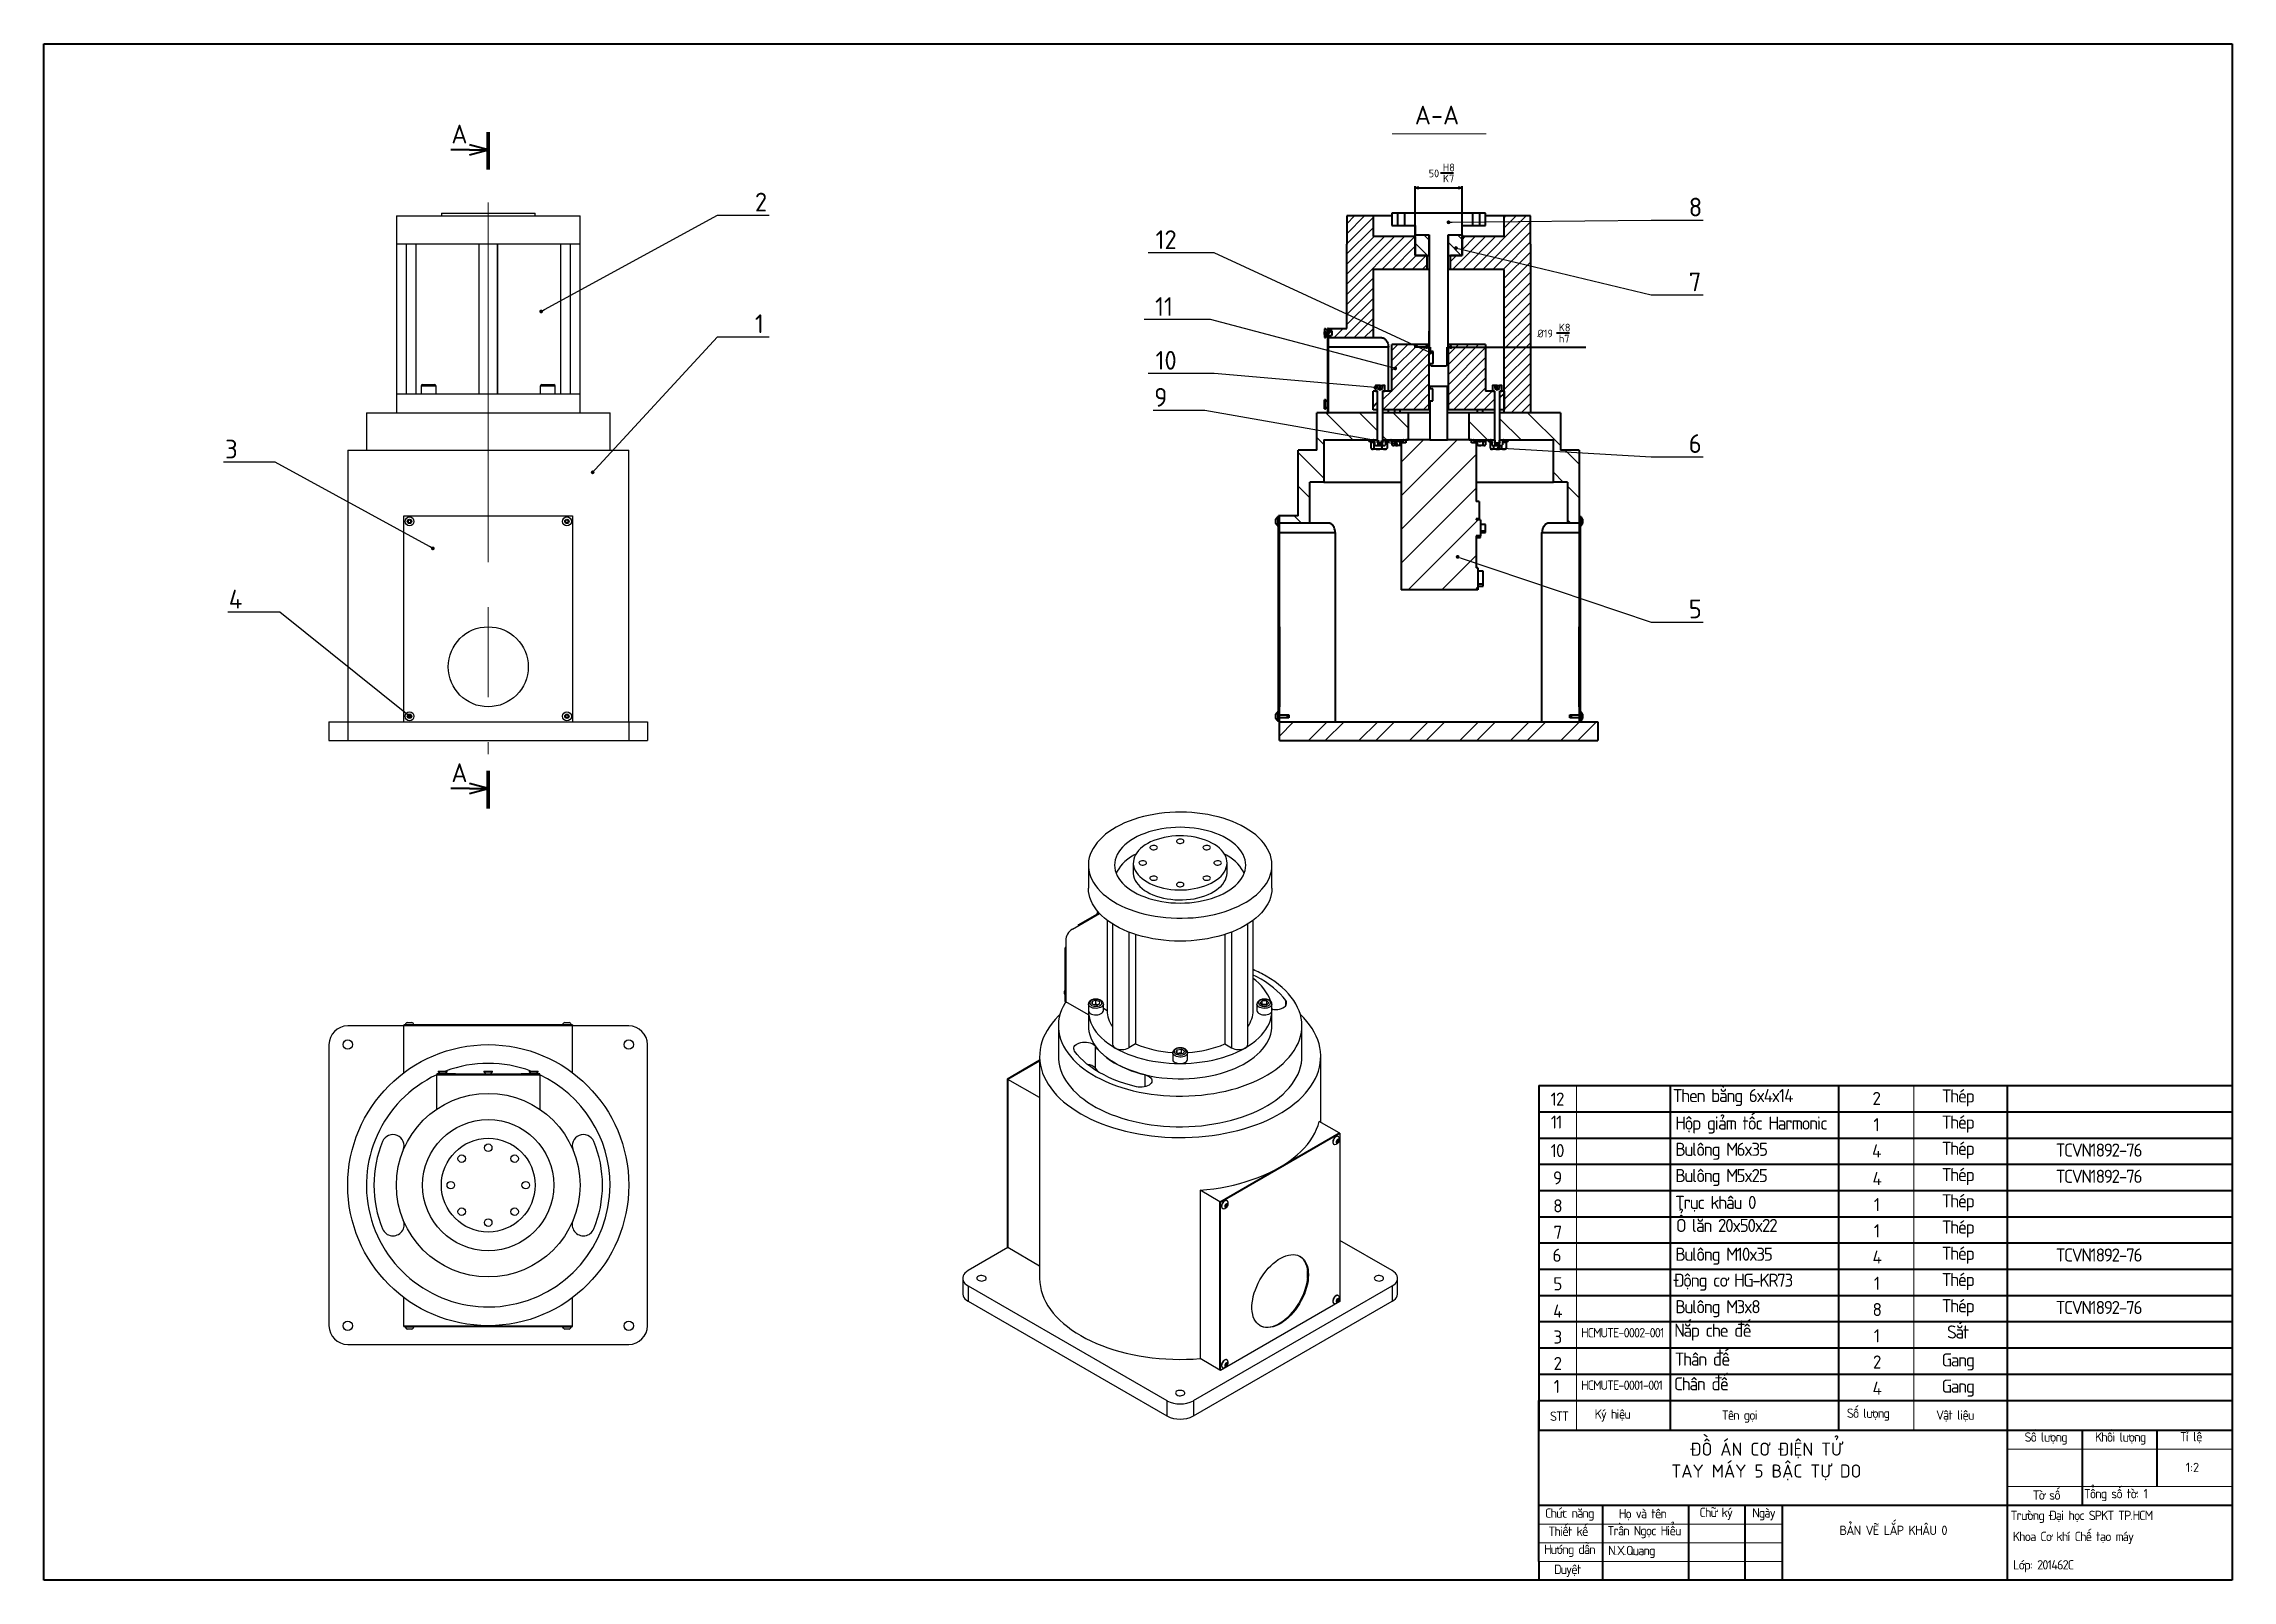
# Paper-space layout 'BAN VE A0' of a CAD drawing. Header units: millimetres. Extents: x 265 to 849, y 209 to 619.
# The model-space entities are those that its viewports show. They can reach past a viewport. Long polylines and large blocks are cut down to what shows.
import ezdxf
from ezdxf import colors
from ezdxf.entities.mleader import LeaderData, LeaderLine
from ezdxf.math import Vec2, Vec3

# ---------------------------------------------------------------- set-up
doc = ezdxf.new("R2010")
doc.units = ezdxf.units.MM
doc.linetypes.add('ACAD_ISO08W100', pattern=[36, 24, -3, 6, -3])
doc.linetypes.add('AM_ISO08W050', pattern=[18, 12, -1.5, 3, -1.5])
doc.layers.get('0').update_dxf_attribs({"lineweight": 35})
for name, color, linetype, lineweight in [('AM_10', 7, 'AM_ISO08W050', 35), ('Nhap', 5, 'Continuous', 13), ('Nét mảnh', 130, 'Continuous', 13), ('NÉT MẶT CẮT', 10, 'Continuous', 70), ('Nét đậm', 7, 'Continuous', 35)]:
    doc.layers.add(name, color=color, linetype=linetype, lineweight=lineweight)
doc.styles.add('MtXpl_TCVN_7284', font='')
doc.styles.get("Standard").update_dxf_attribs({"font": '', "height": 4.375})
doc.styles.get('MtXpl_TCVN_7284').set_extended_font_data('TCVN 7284')
doc.styles.get('Standard').set_extended_font_data('TCVN 7284')
pattern_1 = [(135, (4104.376, 926.868), (-17.960512, -17.960512), [])]
pattern_2 = [(45, (18794.339, 3780.107), (-8.98026, 8.98026), [])]
pattern_3 = [(45, (4104.376, 926.8675), (-5.3881537, 5.3881537), [])]
pattern_4 = [(135, (3860.177, 926.868), (-8.980256, -8.980256), [])]

psp = doc.layouts.new('BAN VE A0')

# ---------------------------------------------------------------- texts
at = {"layer": 'AM_10', "char_height": 5, "attachment_point": 5, "style": 'MtXpl_TCVN_7284'}
for s, insert in [('A-A', (636.38, 600.39)), ('A', (375.52, 595.34)), ('A', (375.52, 424.9))]:
    psp.add_mtext(s, dxfattribs=dict(at, insert=insert))
at = {"layer": 'Nét đậm', "color": 0, "attachment_point": 1}
for s, width, heights, insert, char_height in [('\\pxqc;{\\fTCVN 7284|b0|i0|c0|p34;\\T0.85;12}', 6.0813, [0], (665.35, 339.56), 3.5), ('\\pxql;{\\T0.85;Then bằng 6x4x14}', 43.3419, [0], (699.29, 340.51), 3.5), ('\\pxqc;{\\T0.85;2}', 6.0813, [0], (750.51, 339.74), 3.5), ('\\pxqc;{\\T0.85;Thép}', 20.9876, [0], (764.83, 340.42), 3.5), ('\\pxqc;{\\fTCVN 7284|b0|i0|c0|p34;\\T0.85;11}', 6.0813, [0], (665.13, 333.44), 3.5), ('\\pxql;{\\T0.85;Hộp giảm tốc Harmonic}', 43.3419, [0], (699.97, 333.17), 3.5), ('\\pxqc;{\\T0.85;Thép}', 20.9876, [0], (764.83, 333.42), 3.5), ('\\pxqc;{\\fTCVN 7284|b0|i0|c0|p34;\\T0.85;1}', 6.0813, [0], (750.51, 332.74), 3.5), ('\\pxqc;{\\fTCVN 7284|b0|i0|c0|p34;\\T0.85;10}', 6.0813, [0], (665.35, 325.82), 3.5), ('\\pxql;{\\T0.85;Bulông M6x35}', 43.3419, [0], (699.97, 326.17), 3.5), ('\\pxqc;{\\T0.85;4}', 6.0813, [0], (750.51, 325.74), 3.5), ('\\pxqc;{\\T0.85;Thép}', 20.9876, [0], (764.83, 326.42), 3.5), ('\\pxqc;{\\T0.85;TCVN1892-76}', 46.1208, [0], (789.83, 325.96), 3.5), ('\\pxqc;{\\fTCVN 7284|b0|i0|c0|p34;\\T0.85;9}', 6.0813, [0], (665.35, 318.54), 3.5), ('\\pxql;{\\T0.85;Bulông M5x25}', 43.3419, [0], (699.97, 319.17), 3.5), ('\\pxqc;{\\T0.85;4}', 6.0813, [0], (750.63, 318.35), 3.5), ('\\pxqc;{\\T0.85;Thép}', 20.9876, [0], (764.83, 319.42), 3.5), ('\\pxqc;{\\T0.85;TCVN1892-76}', 46.1208, [0], (789.83, 318.96), 3.5), ('\\pxqc;{\\fTCVN 7284|b0|i0|c0|p34;\\T0.85;8}', 6.0813, [0], (665.42, 311.08), 3.5), ('\\pxql;{\\T0.85;Trục khâu 0 }', 43.3419, [0], (699.9, 312), 3.5), ('\\pxqc;{\\fTCVN 7284|b0|i0|c0|p34;\\T0.85;1}', 6.0813, [0], (750.64, 311.41), 3.5), ('\\pxqc;{\\T0.85;Thép}', 20.9876, [0], (764.83, 312.42), 3.5), ('\\pxqc;{\\fTCVN 7284|b0|i0|c0|p34;\\T0.85;7}', 6.0813, [0], (665.42, 304.02), 3.5), ('\\pxql;{\\T0.85;Ổ lăn 20x50x22}', 43.3419, [0], (700.13, 305.85), 3.5), ('\\pxqc;{\\T0.85;1}', 6.0813, [0], (750.64, 304.41), 3.5), ('\\pxqc;{\\T0.85;Thép}', 20.9876, [0], (764.83, 305.42), 3.5), ('\\pxqc;{\\fTCVN 7284|b0|i0|c0|p34;\\T0.85;6}', 6.0813, [0], (665.2, 297.9), 3.5), ('\\pxql;{\\T0.85;Bulông M10x35}', 43.3419, [0], (699.97, 298.17), 3.5), ('\\pxqc;{\\T0.85;Thép}', 20.9876, [0], (764.83, 298.42), 3.5), ('\\pxqc;{\\T0.85;TCVN1892-76}', 46.1208, [0], (789.83, 297.96), 3.5), ('\\pxqc;{\\T0.85;4}', 6.0813, [0], (750.64, 297.41), 3.5), ('\\pxqc;{\\fTCVN 7284|b0|i0|c0|p34;\\T0.85;5}', 6.0813, [0], (665.42, 290.28), 3.5), ('\\pxql;{\\T0.85;Động cơ HG-KR73}', 45.0277, [0], (699.44, 291.24), 3.5), ('\\pxqc;{\\fTCVN 7284|b0|i0|c0|p34;\\T0.85;1}', 6.0813, [0], (750.64, 290.41), 3.5), ('\\pxqc;{\\T0.85;Thép}', 20.9876, [0], (764.83, 291.42), 3.5), ('\\pxqc;{\\fTCVN 7284|b0|i0|c0|p34;\\T0.85;4}', 6.0813, [0], (665.42, 283), 3.5), ('\\pxql;{\\T0.85;Bulông M3x8}', 43.3419, [0], (699.97, 284.17), 3.5), ('\\pxqc;{\\T0.85;8}', 6.0813, [0], (750.64, 283.41), 3.5), ('\\pxqc;{\\T0.85;Thép}', 20.9876, [0], (764.83, 284.42), 3.5), ('\\pxqc;{\\T0.85;TCVN1892-76}', 46.1208, [0], (789.83, 283.96), 3.5), ('\\pxqc;{\\fTCVN 7284|b0|i0|c0|p34;\\T0.85;3}', 6.0813, [0], (665.42, 276.08), 3.5), ('{\\T0.85;HCMUTE-0002-001}', 6.0813, [0], (674.81, 276.72), 2.5), ('\\pxql;{\\T0.85;Nắp che đế}', 43.3419, [0], (699.68, 277.88), 3.5), ('\\pxqc;{\\T0.85;1}', 6.0813, [0], (750.64, 276.41), 3.5), ('\\pxqc;{\\T0.85;Sắt}', 20.9876, [0], (764.83, 277.42), 3.5), ('\\pxqc;{\\fTCVN 7284|b0|i0|c0|p34;\\T0.85;2}', 6.0813, [0], (665.42, 269.02), 3.5), ('\\pxql;{\\T0.85;Thân đế}', 43.3419, [0], (699.8, 270.18), 3.5), ('\\pxqc;{\\T0.85;2}', 6.0813, [0], (750.64, 269.41), 3.5), ('\\pxqc;{\\T0.85;Gang}', 20.9876, [0], (764.83, 269.96), 3.5), ('\\pxqc;{\\fTCVN 7284|b0|i0|c0|p34;\\T0.85;1}', 6.0813, [0], (665.2, 262.9), 3.5), ('{\\T0.85;Chân đế}', 43.3419, [0], (699.62, 263.59), 3.5), ('\\pxqc;{\\T0.85;Gang}', 20.9876, [0], (764.83, 262.96), 3.5), ('{\\T0.85;HCMUTE-0001-001}', 6.0813, [0], (674.81, 262.72), 2.5), ('\\pxqc;{\\T0.85;4}', 6.0813, [0], (750.64, 262.41), 3.5), ('{\\fTCVN 7284|b0|i0|c0|p34;\\T0.85;STT}', 6.0813, [0], (666.54, 254.45), 2.5), ('{\\fTCVN 7284|b0|i0|c0|p34;\\T0.85;Ký hiệu}', 15.887, [0], (678.44, 255.02), 2.5), ('{\\fTCVN 7284|b0|i0|c0|p34;\\T0.85;Tên gọi}', 15.887, [0], (712.38, 254.73), 2.5), ('{\\fTCVN 7284|b0|i0|c0|p34;\\T0.85;Số lượng}', 15.887, [0], (745.76, 255.25), 2.5), ('{\\fTCVN 7284|b0|i0|c0|p34;\\T0.85;Vật liệu}', 15.887, [0], (769.57, 254.75), 2.5), ('\\pxsm1,qc;ĐỒ ÁN CƠ ĐIỆN TỬ\\PTAY MÁY 5 BẬC TỰ DO', 108.5836, [27.43], (670, 246.15), 3.5), ('\\pxqc;{\\fTCVN 7284|b0|i0|c0|p34;\\T0.85;Số lượng}', 13.6042, [0], (792, 248.88), 2.5), ('\\pxqc;{\\fTCVN 7284|b0|i0|c0|p34;\\T0.85;Khối lượng}', 13.6042, [0], (811.89, 248.88), 2.5), ('\\pxqc;{\\fTCVN 7284|b0|i0|c0|p34;\\T0.85;Tỉ lệ}', 13.6042, [0], (830.71, 248.99), 2.5), ('\\pxqc;1:2', 13.6042, [0], (831.18, 240.77), 2.5), ('\\pxqc;{\\fTCVN 7284|b0|i0|c0|p34;\\T0.85;Tờ số}', 13.6042, [0], (792.15, 233.4), 2.5), ('{\\T0.85;Tổng số tờ: 1}', 34.3377, [0], (808.99, 233.78), 2.5), ('{\\fTCVN 7284|b0|i0|c0|p34;\\T0.85;Chức năng}', 15.887, [0], (665.22, 228.58), 2.5), ('{\\fTCVN 7284|b0|i0|c0|p34;\\T0.85;Họ và tên}', 15.887, [0], (684.92, 228.46), 2.5), ('\\pxqc;{\\fTCVN 7284|b0|i0|c0|p34;\\T0.85;Chữ ký}', 13.6042, [0], (703.98, 228.78), 2.5), ('\\pxqc;{\\fTCVN 7284|b0|i0|c0|p34;\\T0.85;Ngày}', 13.6042, [0], (716.72, 228.66), 2.5), ('\\pxql;{\\T0.85;Trường Đại học SPKT TP.HCM}', 59.5637, [0], (789.43, 227.98), 2.5), ('{\\fTCVN 7284|b0|i0|c0|p34;\\T0.85;Thiết kế}', 15.887, [0], (666.09, 223.74), 2.5), ('{\\fTCVN 7284|b0|i0|c0|p34;\\T0.85;Trần Ngọc Hiểu}', 21.2599, [0], (681.87, 223.9), 2.5), ('\\pxqc;{\\T0.9;BẢN VẼ LẮP KHÂU 0}', 53.6541, [10.28], (731.3, 224), 2.5), ('\\pxql;{\\T0.85;Khoa Cơ khí Chế tạo máy}', 61.8818, [0], (790.02, 222.36), 2.5), ('{\\fTCVN 7284|b0|i0|c0|p34;\\T0.85;Hướng dẫn}', 15.887, [0], (664.94, 218.9), 2.5), ('{\\T0.85;N.X.Quang}', 24.7509, [0], (682.05, 218.61), 2.5), ('{\\fTCVN 7284|b0|i0|c0|p34;\\T0.85;Duyệt}', 15.887, [0], (667.62, 213.58), 2.5), ('{\\T0.85;Lớp: 201462C}', 24.1155, [0], (790.11, 214.79), 2.5)]:
    psp.add_mtext_dynamic_manual_height_columns(s, width=width, gutter_width=12.5, heights=heights, dxfattribs=dict(at, insert=insert, char_height=char_height))

msp = doc.modelspace()

# ---------------------------------------------------------------- texts
at = {"layer": 'Nét đậm', "char_height": 8.28, "attachment_point": 1, "style": 'MtXpl_TCVN_7284'}
for s, insert in [('50', (20060.7, 5312.2)), ('H8', (20075.8, 5318.5)), ('K7', (20075.9, 5306.8)), ('%%C19', (20176.7, 5141.3)), ('K8', (20199.5, 5147.6)), ('h7', (20199.6, 5135.8))]:
    msp.add_mtext_dynamic_manual_height_columns(s, width=16.562, gutter_width=10, heights=[0], dxfattribs=dict(at, insert=insert))

# ---------------------------------------------------------------- blocks, each defined once
blk = doc.blocks.new('_Dot')
at = {"color": 0, "linetype": 'ByBlock', "lineweight": -2}
blk.add_line((-0.5, 0), (-1, 0), dxfattribs=at)
at = {"color": 0, "linetype": 'ByBlock', "const_width": 0.5}
blk.add_lwpolyline([(-0.25, 0, 1), (0.25, 0, 1)], format="xyb", close=True, dxfattribs=at)
blk = doc.blocks.new('_Open30')
at = {"color": 0, "linetype": 'ByBlock', "lineweight": -2}
for p, q in [((-1, 0.27), (0, 0)), ((0, 0), (-1, -0.27)), ((0, 0), (-1, 0))]:
    blk.add_line(p, q, dxfattribs=at)

# ---------------------------------------------------------------- hatches: boundary and pattern name
at = {"layer": 'Nét mảnh', "linetype": 'Continuous'}
h = msp.add_hatch(dxfattribs=at)
h.set_pattern_fill('ANSI31', color=256, scale=2.4, style=0)
h.set_pattern_definition(pattern_3)
h.paths.add_polyline_path([(20001.3, 5262.6), (19973.3, 5262.6), (19973.3, 5232.6), (19973.3, 5142.6), (19953.5, 5142.6), (19953.5, 5132.6), (20001.3, 5132.6), (20001.3, 5205.6), (20058.8, 5205.6), (20058.8, 5220.6), (20046.3, 5220.6), (20046.3, 5240.6), (20001.3, 5240.6)], flags=0)
h = msp.add_hatch(dxfattribs=at)
h.set_pattern_fill('ANSI31', color=256, scale=2.4, style=0)
h.set_pattern_definition(pattern_3)
h.paths.add_polyline_path([(20169.3, 5052.6), (20169.3, 5072.6), (20169.3, 5232.6), (20169.3, 5262.6), (20141.3, 5262.6), (20141.3, 5240.6), (20096.3, 5240.6), (20096.3, 5220.6), (20083.8, 5220.6), (20083.8, 5205.6), (20141.3, 5205.6), (20141.3, 5052.6)], flags=0)
h = msp.add_hatch(dxfattribs=at)
h.set_pattern_fill('ANSI31', color=256, scale=4, angle=90, style=0)
h.set_pattern_definition(pattern_4)
h.paths.add_polyline_path([(20046.3, 5242.6), (20046.3, 5220.6), (20061.3, 5220.6), (20061.3, 5242.6)], flags=0)
h = msp.add_hatch(dxfattribs=at)
h.set_pattern_fill('ANSI31', color=256, scale=4, angle=90, style=0)
h.set_pattern_definition(pattern_4)
h.paths.add_polyline_path([(20096.3, 5220.6), (20096.3, 5242.6), (20081.3, 5242.6), (20081.3, 5220.6)], flags=0)
h = msp.add_hatch(dxfattribs=at)
h.set_pattern_fill('ANSI31', color=256, scale=2.4, style=0)
h.set_pattern_definition(pattern_3)
h.paths.add_polyline_path([(20021.3, 5125.6), (20021.3, 5075.6), (20011.8, 5075.6), (20011.8, 5055.6), (20061.3, 5055.6), (20061.3, 5125.6)], flags=0)
h = msp.add_hatch(dxfattribs=at)
h.set_pattern_fill('ANSI31', color=256, scale=2.4, style=0)
h.set_pattern_definition(pattern_3)
h.paths.add_polyline_path([(20121.3, 5075.6), (20121.3, 5125.6), (20081.3, 5125.6), (20081.3, 5055.6), (20130.8, 5055.6), (20130.8, 5075.6)], flags=0)
h = msp.add_hatch(dxfattribs=at)
h.set_pattern_fill('ANSI31', color=256, scale=8, angle=90, style=0)
h.set_pattern_definition(pattern_1)
h.paths.add_polyline_path([(19901.3, 4934.6), (19933.8, 4934.6), (19933.8, 4978.6), (19948.8, 4978.6), (19948.8, 5023.6), (20005.8, 5023.6), (20005.8, 5052.6), (19941.3, 5052.6), (19941.3, 5012.6), (19921.3, 5012.6), (19921.3, 4942.6), (19901.3, 4942.6)], flags=0)
h = msp.add_hatch(dxfattribs=at)
h.set_pattern_fill('ANSI31', color=256, scale=8, angle=90, style=0)
h.set_pattern_definition(pattern_1)
h.paths.add_polyline_path([(20038.8, 5023.6), (20038.8, 5052.6), (20011.8, 5052.6), (20011.8, 5023.6)], flags=0)
h = msp.add_hatch(dxfattribs=at)
h.set_pattern_fill('ANSI31', color=256, scale=8, angle=90, style=0)
h.set_pattern_definition(pattern_1)
h.paths.add_polyline_path([(20103.8, 5052.6), (20103.8, 5023.6), (20130.8, 5023.6), (20130.8, 5052.6)], flags=0)
h = msp.add_hatch(dxfattribs=at)
h.set_pattern_fill('ANSI31', color=256, scale=8, angle=90, style=0)
h.set_pattern_definition(pattern_1)
h.paths.add_polyline_path([(20193.8, 4978.6), (20208.8, 4978.6), (20208.8, 4934.6), (20221.3, 4934.6), (20221.3, 4942.6), (20221.3, 5012.6), (20201.3, 5012.6), (20201.3, 5052.6), (20136.8, 5052.6), (20136.8, 5023.6), (20193.8, 5023.6)], flags=0)
h = msp.add_hatch(dxfattribs=at)
h.set_pattern_fill('ANSI32', color=256, scale=4, style=0)
h.set_pattern_definition([(45, (18794.34, 3780.107), (-26.9408, 26.9408), []), (45, (18812.3, 3780.107), (-26.9408, 26.9408), [])])
h.paths.add_polyline_path([(19901.3, 4722.6), (19901.3, 4702.6), (20241.3, 4702.6), (20241.3, 4722.6)], flags=0)
at = {"layer": 'Nét đậm', "linetype": 'Continuous'}
h = msp.add_hatch(dxfattribs=at)
h.set_pattern_fill('ANSI31', scale=4, style=0)
h.set_pattern_definition(pattern_2)
edge = h.paths.add_edge_path(flags=0)
edge.add_line((19957.1, 5135.1), (19957.5, 5135.6))
edge.add_line((19957.5, 5135.6), (19957.5, 5139.7))
edge.add_line((19957.5, 5139.7), (19957.1, 5140.1))
edge.add_line((19957.1, 5140.1), (19952.7, 5140.1))
edge.add_arc((19952.7, 5140.3), 0.2, 225, 270, ccw=False)
edge.add_line((19952.5, 5140.2), (19950.4, 5142.3))
edge.add_line((19950.4, 5142.3), (19949.5, 5142.3))
edge.add_line((19949.5, 5142.3), (19949.5, 5139.1))
edge.add_line((19949.5, 5139.1), (19951.4, 5139.1))
edge.add_line((19951.4, 5139.1), (19951.4, 5139.1))
edge.add_line((19951.4, 5139.1), (19952.3, 5137.6))
edge.add_line((19952.3, 5137.6), (19951.4, 5136.1))
edge.add_line((19951.4, 5136.1), (19951.4, 5136.1))
edge.add_line((19951.4, 5136.1), (19949.5, 5136.1))
edge.add_line((19949.5, 5136.1), (19949.5, 5132.9))
edge.add_line((19949.5, 5132.9), (19950.4, 5132.9))
edge.add_line((19950.4, 5132.9), (19952.5, 5135.1))
edge.add_arc((19952.7, 5134.9), 0.2, 90, 135, ccw=False)
edge.add_line((19952.7, 5135.1), (19957.1, 5135.1))
h = msp.add_hatch(dxfattribs=at)
h.set_pattern_fill('ANSI31', scale=4, style=0)
h.set_pattern_definition(pattern_2)
h.paths.add_polyline_path([(19953.5, 5135.1), (19952.5, 5135.1), (19952.5, 5052.6), (19953.5, 5052.6)], flags=0)
h = msp.add_hatch(dxfattribs=at)
h.set_pattern_fill('ANSI31', color=256, scale=4, style=0)
h.set_pattern_definition(pattern_2)
h.paths.add_polyline_path([(20001.3, 5075.6), (20001.3, 5055.6), (20005.8, 5055.6), (20005.8, 5075.6)], flags=0)
h = msp.add_hatch(dxfattribs=at)
h.set_pattern_fill('ANSI31', scale=4, style=0)
h.set_pattern_definition(pattern_2)
h.paths.add_polyline_path([(20141.3, 5055.6), (20141.3, 5075.6), (20136.8, 5075.6), (20136.8, 5055.6)], flags=0)
h = msp.add_hatch(dxfattribs=at)
h.set_pattern_fill('ANSI31', scale=4, style=0)
h.set_pattern_definition(pattern_2)
edge = h.paths.add_edge_path(flags=0)
edge.add_spline(control_points=[(20014.5, 5021.9), (20014.5, 5021.9), (20014.6, 5022), (20014.6, 5022), (20014.6, 5022.1), (20014.6, 5022.1), (20014.6, 5022.1), (20014.6, 5022.2), (20014.7, 5022.2), (20014.7, 5022.2), (20014.8, 5022.2), (20014.8, 5022.3), (20014.8, 5022.3), (20014.8, 5022.3), (20014.8, 5022.3), (20014.8, 5022.3)], knot_values=[0, 0, 0, 0, 0.000119, 0.000119, 0.000119, 0.000237, 0.000237, 0.000237, 0.000369, 0.000369, 0.000369, 0.000499, 0.000499, 0.000499, 0.000503, 0.000503, 0.000503, 0.000503], weights=[1, 1, 1, 1, 1, 1, 1, 1, 1, 1, 1, 1, 1, 1, 1, 1], degree=3, periodic=0)
edge.add_line((20014.8, 5022.3), (20015.5, 5022.5))
edge.add_arc((20015.3, 5023.1), 0.567, 290, 450)
edge.add_line((20015.3, 5023.6), (20011.8, 5023.6))
edge.add_line((20011.8, 5023.6), (20011.8, 5023.6))
edge.add_line((20011.8, 5023.6), (20011.3, 5023.2))
edge.add_line((20011.3, 5023.2), (20011.3, 5018))
edge.add_line((20011.3, 5018), (20011.8, 5017.6))
edge.add_line((20011.8, 5017.6), (20013.8, 5017.6))
edge.add_line((20013.8, 5017.6), (20014.5, 5018.2))
edge.add_line((20014.5, 5018.2), (20014.5, 5021.9))
h = msp.add_hatch(dxfattribs=at)
h.set_pattern_fill('ANSI31', scale=4, style=0)
h.set_pattern_definition(pattern_2)
edge = h.paths.add_edge_path(flags=0)
edge.add_spline(control_points=[(20127.7, 5022.3), (20127.7, 5022.3), (20127.7, 5022.3), (20127.7, 5022.3), (20127.7, 5022.3), (20127.8, 5022.2), (20127.8, 5022.2), (20127.9, 5022.2), (20127.9, 5022.2), (20127.9, 5022.1), (20127.9, 5022.1), (20128, 5022.1), (20128, 5022), (20128, 5022), (20128, 5021.9), (20128, 5021.9)], knot_values=[-0.000004, -0.000004, -0.000004, -0.000004, 0, 0, 0, 0.000131, 0.000131, 0.000131, 0.000263, 0.000263, 0.000263, 0.000381, 0.000381, 0.000381, 0.000501, 0.000501, 0.000501, 0.000501], weights=[1, 1, 1, 1, 1, 1, 1, 1, 1, 1, 1, 1, 1, 1, 1, 1], degree=3, periodic=0)
edge.add_line((20128, 5021.9), (20128, 5018.2))
edge.add_line((20128, 5018.2), (20128.8, 5017.6))
edge.add_line((20128.8, 5017.6), (20130.8, 5017.6))
edge.add_line((20130.8, 5017.6), (20131.3, 5018))
edge.add_line((20131.3, 5018), (20131.3, 5023.2))
edge.add_line((20131.3, 5023.2), (20130.8, 5023.6))
edge.add_line((20130.8, 5023.6), (20130.8, 5023.6))
edge.add_line((20130.8, 5023.6), (20127.2, 5023.6))
edge.add_arc((20127.2, 5023.1), 0.567, 90, 250)
edge.add_line((20127, 5022.5), (20127.7, 5022.3))
h = msp.add_hatch(dxfattribs=at)
h.set_pattern_fill('ANSI31', scale=4, style=0)
h.set_pattern_definition(pattern_2)
h.paths.add_polyline_path([(19901.3, 4824.1), (19901.3, 4942.6), (19900.3, 4942.6), (19900.3, 4824.1)], flags=0)
h = msp.add_hatch(dxfattribs=at)
h.set_pattern_fill('ANSI31', scale=4, style=0)
h.set_pattern_definition(pattern_2)
h.paths.add_polyline_path([(20222.3, 4824.1), (20222.3, 4942.6), (20221.3, 4942.6), (20221.3, 4824.1)], flags=0)
h = msp.add_hatch(dxfattribs=at)
h.set_pattern_fill('ANSI31', scale=4, style=0)
h.set_pattern_definition(pattern_2)
h.paths.add_polyline_path([(19900.3, 4738.7), (19900.3, 4722.6), (19901.3, 4722.6), (19901.3, 4738.7)], flags=0)
h = msp.add_hatch(dxfattribs=at)
h.set_pattern_fill('ANSI31', scale=4, style=0)
h.set_pattern_definition(pattern_2)
h.paths.add_polyline_path([(20221.3, 4738.7), (20221.3, 4722.6), (20222.3, 4722.6), (20222.3, 4738.7)], flags=0)

# ---------------------------------------------------------------- linework, layer by layer
at = {"layer": 'Nét mảnh', "linetype": 'ACAD_ISO08W100'}
msp.add_line((19056.8, 5277), (19056.8, 4688.2), dxfattribs=at)
at = {"layer": 'Nét mảnh', "linetype": 'Continuous'}
for p, q in [((20031.3, 4999.8), (20055.1, 5023.6)), ((20031.3, 4963.9), (20091, 5023.6)), ((20031.3, 4928), (20111.3, 5008)), ((20031.3, 4892.1), (20111.3, 4972.1)), ((20038.8, 4863.6), (20113.4, 4938.3)), ((20074.7, 4863.6), (20111.3, 4900.2))]:
    msp.add_line(p, q, dxfattribs=at)
at = {"layer": 'Nét đậm'}
for p, q in [((20087.3, 5308.3), (20073.4, 5308.3)), ((20046.3, 5241.6), (20046.3, 5294.5)), ((20050.3, 5292.5), (20092.3, 5292.5)), ((20096.3, 5241.6), (20096.3, 5294.5)), ((20061.3, 5123.6), (20061.3, 5139.8)), ((20081.3, 5123.6), (20081.3, 5139.8)), ((20057.3, 5122.6), (20045.3, 5122.6)), ((20065.5, 5117.8), (20061.3, 5117.8)), ((20065.5, 5105), (20065.5, 5117.8)), ((20085.3, 5122.6), (20228.3, 5122.6)), ((20210.9, 5137.4), (20197.1, 5137.4)), ((20061.3, 5105), (20065.5, 5105)), ((20065, 5078.2), (20061.3, 5078.2)), ((20065, 5065.4), (20065, 5078.2)), ((20061.3, 5065.4), (20065, 5065.4)), ((20061.8, 5065.4), (20061.8, 5023.6)), ((20061.8, 5023.6), (20080.8, 5023.6))]:
    msp.add_line(p, q, dxfattribs=at)
at = {"layer": 'Nét đậm', "color": 7, "linetype": 'Continuous', "lineweight": 25}
for p, q in [((18958.8, 5262.6), (18958.8, 5232.6)), ((18958.8, 5262.6), (19154.8, 5262.6)), ((19006.8, 5265.6), (19006.8, 5262.6)), ((19006.8, 5265.6), (19106.8, 5265.6)), ((19106.8, 5262.6), (19106.8, 5265.6)), ((19154.8, 5232.6), (19154.8, 5262.6)), ((18958.8, 5232.6), (18958.8, 5072.6)), ((19056.8, 5232.6), (18958.8, 5232.6)), ((18969.3, 5232.6), (18969.3, 5072.6)), ((18969.3, 5232.6), (18969.3, 5072.6)), ((18979.4, 5232.6), (18979.4, 5072.6)), ((19046.8, 5232.6), (19046.8, 5072.6)), ((19046.8, 5232.6), (19046.8, 5072.6)), ((19154.8, 5232.6), (19056.8, 5232.6)), ((19066.8, 5072.6), (19066.8, 5232.6)), ((19066.8, 5232.6), (19066.8, 5072.6)), ((19134.1, 5232.6), (19134.1, 5072.6)), ((19144.2, 5232.6), (19144.2, 5072.6)), ((19144.2, 5232.6), (19144.2, 5072.6)), ((19154.8, 5072.6), (19154.8, 5232.6)), ((18958.8, 5072.6), (18958.8, 5052.6)), ((18958.8, 5072.6), (19056.8, 5072.6)), ((18985.1, 5081.1), (18985.1, 5072.6)), ((18986.6, 5082.6), (18999.6, 5082.6)), ((18999.6, 5082.6), (18999.6, 5082.6)), ((19001.1, 5072.6), (19001.1, 5081.1)), ((19056.8, 5072.6), (19154.8, 5072.6)), ((19112.4, 5081.1), (19112.4, 5072.6)), ((19113.9, 5082.6), (19122, 5082.6)), ((19122, 5082.6), (19126.9, 5082.6)), ((19128.4, 5072.6), (19128.4, 5081.1)), ((19154.8, 5052.6), (19154.8, 5072.6)), ((18926.8, 5052.6), (18926.8, 5012.6)), ((18926.8, 5052.6), (19186.8, 5052.6)), ((19186.8, 5012.6), (19186.8, 5052.6)), ((18906.8, 5012.6), (18906.8, 4722.6)), ((18906.8, 5012.6), (19206.8, 5012.6)), ((19206.8, 4722.6), (19206.8, 5012.6)), ((18966.8, 4722.6), (18966.8, 4942.6)), ((18966.8, 4942.6), (19146.8, 4942.6)), ((18971.2, 4936), (18971.4, 4937.7)), ((18972.5, 4934.9), (18971.2, 4936)), ((18971.4, 4937.7), (18973, 4938.3)), ((18974.1, 4935.6), (18972.5, 4934.9)), ((18973, 4938.3), (18974.4, 4937.3)), ((18974.4, 4937.3), (18974.1, 4935.6)), ((19139.2, 4935.9), (19139.3, 4937.6)), ((19140.6, 4934.9), (19139.2, 4935.9)), ((19139.3, 4937.6), (19140.9, 4938.3)), ((19142.2, 4935.6), (19140.6, 4934.9)), ((19140.9, 4938.3), (19142.3, 4937.3)), ((19142.3, 4937.3), (19142.2, 4935.6)), ((19146.8, 4942.6), (19146.8, 4722.6)), ((18886.8, 4722.6), (18886.8, 4702.6)), ((18886.8, 4722.6), (18906.8, 4722.6)), ((18906.8, 4722.6), (18906.8, 4702.6)), ((18906.8, 4722.6), (19206.8, 4722.6)), ((18971, 4728.8), (18972.1, 4730.2)), ((18971.7, 4727.2), (18971, 4728.8)), ((18973.4, 4727), (18971.7, 4727.2)), ((18972.1, 4730.2), (18973.8, 4730)), ((18974.5, 4728.4), (18973.4, 4727)), ((18973.8, 4730), (18974.5, 4728.4)), ((19139.2, 4727.9), (19139.3, 4729.6)), ((19140.6, 4726.9), (19139.2, 4727.9)), ((19139.3, 4729.6), (19140.9, 4730.3)), ((19142.2, 4727.6), (19140.6, 4726.9)), ((19140.9, 4730.3), (19142.3, 4729.3)), ((19142.3, 4729.3), (19142.2, 4727.6)), ((19206.8, 4722.6), (19206.8, 4702.6)), ((19206.8, 4722.6), (19226.8, 4722.6)), ((19226.8, 4722.6), (19226.8, 4702.6)), ((18886.8, 4702.6), (18906.8, 4702.6)), ((18906.8, 4702.6), (19206.8, 4702.6)), ((19206.8, 4702.6), (19226.8, 4702.6)), ((19844.9, 4580.3), (19842.7, 4581.5)), ((19697.4, 4569.6), (19697.4, 4545.1)), ((19745.4, 4572.1), (19745.4, 4561.5)), ((19845.4, 4561.5), (19845.4, 4572.1)), ((19893.4, 4545.1), (19893.4, 4569.6)), ((19680.3, 4501.4), (19709.3, 4518.1)), ((19686.7, 4505.9), (19708.8, 4518.7)), ((19687.4, 4505.5), (19709.3, 4518.1)), ((19717.4, 4510.9), (19717.4, 4414.5)), ((19873.4, 4414.5), (19873.4, 4510.9)), ((19673.2, 4489.1), (19673.2, 4423.8)), ((19686.7, 4505.9), (19686, 4504.6)), ((19687.4, 4505.5), (19686.7, 4505.9)), ((19723.2, 4506.9), (19723.2, 4378.6)), ((19740.6, 4498.2), (19740.6, 4374.7)), ((19740.7, 4498.2), (19740.7, 4374.7)), ((19747.8, 4495.7), (19747.8, 4378.8)), ((19843, 4495.7), (19843, 4378.8)), ((19850.2, 4498.2), (19850.2, 4374.7)), ((19850.2, 4498.2), (19850.2, 4374.7)), ((19867.6, 4378.6), (19867.6, 4506.9)), ((19673.2, 4482.6), (19672.5, 4481.4)), ((19672.5, 4481.4), (19673.2, 4481)), ((19672.5, 4424.2), (19672.5, 4481.4)), ((19673.2, 4423.8), (19673.2, 4481)), ((19673.2, 4423.8), (19672.5, 4424.2)), ((19697.4, 4409.8), (19673.2, 4423.8)), ((19697.4, 4421.4), (19697.4, 4414.5)), ((19699.2, 4425.2), (19699, 4424.7)), ((19699.2, 4425.2), (19699.5, 4425)), ((19701.4, 4424.1), (19701.3, 4421.4)), ((19705.3, 4420), (19701.3, 4421.4)), ((19705.5, 4425.4), (19701.4, 4424.1)), ((19701.4, 4421.3), (19701.4, 4424.1)), ((19705.5, 4421.3), (19703.4, 4420.6)), ((19703.4, 4420.6), (19703.4, 4420.6)), ((19709.4, 4421.3), (19705.3, 4420)), ((19705.5, 4425.4), (19709.5, 4424)), ((19705.5, 4421.3), (19705.5, 4425.4)), ((19705.5, 4421.3), (19707.4, 4420.6)), ((19709.4, 4421.3), (19709.5, 4424)), ((19713.4, 4414.5), (19713.4, 4421.4)), ((19713.4, 4416.9), (19717.4, 4414.6)), ((19877.4, 4421.4), (19877.4, 4414.5)), ((19883.1, 4425), (19880.7, 4422.7)), ((19883, 4420.3), (19880.7, 4422.7)), ((19883.1, 4420.9), (19882.8, 4420.6)), ((19887.7, 4420.3), (19883, 4420.3)), ((19887.8, 4425), (19883.1, 4425)), ((19883.1, 4420.9), (19883.1, 4425)), ((19885.5, 4420.9), (19883.1, 4420.9)), ((19887.8, 4420.9), (19885.5, 4420.9)), ((19887.7, 4420.3), (19890.1, 4422.6)), ((19887.8, 4425), (19890.1, 4422.6)), ((19887.8, 4420.9), (19887.8, 4425)), ((19887.8, 4420.9), (19888.1, 4420.7)), ((19894.3, 4415.7), (19893.3, 4416.5)), ((19893.4, 4414.5), (19893.4, 4421.4)), ((18966.8, 4398.1), (18906.8, 4398.1)), ((19146.8, 4399.1), (18966.8, 4399.1)), ((18966.8, 4399.1), (18966.8, 4398.1)), ((19146.8, 4398.1), (18966.8, 4398.1)), ((18966.8, 4348.1), (18966.8, 4398.1)), ((18968, 4399.5), (18968, 4399.1)), ((18968, 4399.5), (18974.2, 4399.5)), ((18970.4, 4401.8), (18973.5, 4401.8)), ((18973.5, 4401.8), (18975.1, 4401.8)), ((18974.2, 4399.5), (18977.5, 4399.5)), ((18977.5, 4399.1), (18977.5, 4399.5)), ((19136, 4399.5), (19136, 4399.1)), ((19136, 4399.5), (19136, 4399.1)), ((19136, 4399.5), (19136.7, 4399.5)), ((19136.7, 4399.5), (19145.5, 4399.5)), ((19138.4, 4401.8), (19138.7, 4401.8)), ((19138.7, 4401.8), (19143.1, 4401.8)), ((19145.5, 4399.1), (19145.5, 4399.5)), ((19145.5, 4399.1), (19145.5, 4399.5)), ((19146.8, 4399.1), (19146.8, 4398.1)), ((19146.8, 4348.1), (19146.8, 4398.1)), ((19206.8, 4398.1), (19146.8, 4398.1)), ((19665.4, 4398.2), (19665.4, 4365.5)), ((19697.4, 4414.5), (19697.4, 4398.2)), ((19893.4, 4398.2), (19893.4, 4414.5)), ((19925.4, 4365.5), (19925.4, 4398.2)), ((18886.8, 4378.1), (18886.8, 4078.1)), ((19226.8, 4078.1), (19226.8, 4378.1)), ((19704.9, 4352.8), (19704.9, 4376.5)), ((19747.8, 4378.8), (19740.7, 4374.7)), ((19787.4, 4369.5), (19787.4, 4362.5)), ((19792.2, 4372.7), (19790.8, 4370.1)), ((19790.8, 4370.1), (19794, 4368.1)), ((19792.2, 4372.7), (19796.8, 4373.3)), ((19792.2, 4369.3), (19792.2, 4372.7)), ((19793.1, 4368.7), (19794.5, 4368.9)), ((19798.6, 4368.7), (19794, 4368.1)), ((19794.5, 4368.9), (19796.8, 4369.2)), ((19800, 4371.3), (19796.8, 4373.3)), ((19796.8, 4369.2), (19796.8, 4373.3)), ((19797.7, 4368.6), (19796.8, 4369.2)), ((19800, 4371.3), (19798.6, 4368.7)), ((19803.4, 4362.5), (19803.4, 4369.5)), ((19843, 4378.8), (19850.2, 4374.7)), ((19001.8, 4346.9), (19001.8, 4345.9)), ((19021.8, 4346.9), (19001.8, 4346.9)), ((19001.8, 4309.2), (19001.8, 4345.9)), ((19001.8, 4345.9), (19011.8, 4345.9)), ((19003.5, 4349.9), (19003.5, 4349)), ((19003.5, 4349.9), (19013, 4349.9)), ((19003.5, 4349), (19005.6, 4346.9)), ((19003.5, 4349), (19013, 4349)), ((19005.1, 4347.4), (19004, 4346.9)), ((19010.9, 4346.9), (19013, 4349)), ((19011.8, 4345.9), (19101.8, 4345.9)), ((19013, 4349), (19013, 4349.9)), ((19021.8, 4345.9), (19021.8, 4346.9)), ((19021.8, 4346.9), (19091.8, 4346.9)), ((19021.8, 4345.9), (19091.8, 4345.9)), ((19052, 4349.9), (19052, 4349)), ((19052, 4349.9), (19052.5, 4349.9)), ((19052, 4349), (19054.1, 4346.9)), ((19052, 4349), (19052.5, 4349)), ((19052.5, 4349.9), (19061.5, 4349.9)), ((19052.5, 4349), (19061.5, 4349)), ((19059.4, 4346.9), (19061.5, 4349)), ((19061.5, 4349), (19061.5, 4349.9)), ((19091.8, 4346.9), (19091.8, 4345.9)), ((19111.8, 4346.9), (19091.8, 4346.9)), ((19100.5, 4349.9), (19100.5, 4349)), ((19100.5, 4349.9), (19110, 4349.9)), ((19100.5, 4349), (19102.6, 4346.9)), ((19100.5, 4349), (19110, 4349)), ((19101.8, 4345.9), (19111.8, 4345.9)), ((19107.9, 4346.9), (19110, 4349)), ((19109.6, 4346.9), (19108.4, 4347.4)), ((19110, 4349), (19110, 4349.9)), ((19111.8, 4345.9), (19111.8, 4346.9)), ((19111.8, 4345.9), (19111.8, 4309.2)), ((19645.4, 4361.4), (19610.9, 4341.4)), ((19645.4, 4360.5), (19611.6, 4341)), ((19645.4, 4365.5), (19645.4, 4128.7)), ((19945.4, 4295.2), (19945.4, 4365.5)), ((19610.9, 4341.4), (19611.6, 4341)), ((19610.9, 4341.4), (19610.9, 4161.8)), ((19611.6, 4341), (19611.6, 4161.4)), ((19645.4, 4321.5), (19611.6, 4341)), ((19837.8, 4210.4), (19965.1, 4283.9)), ((19838.5, 4210), (19965.8, 4283.5)), ((19901.5, 4247.1), (19965.1, 4283.9)), ((19965.1, 4283.9), (19943.9, 4296.1)), ((19962.4, 4273.7), (19962.5, 4275.2)), ((19962.5, 4275.2), (19963.6, 4276.5)), ((19963.4, 4275.4), (19962.9, 4274.8)), ((19963.5, 4276.1), (19963.4, 4275.4)), ((19963.4, 4275.4), (19964.5, 4274.7)), ((19963.5, 4276.3), (19963.5, 4276.1)), ((19963.6, 4276.5), (19964.6, 4276.2)), ((19964.2, 4280.1), (19964, 4280.2)), ((19964.6, 4276.2), (19964.5, 4274.7)), ((19965.8, 4283.5), (19965.1, 4283.9)), ((19965.8, 4283.5), (19965.8, 4103.8)), ((19959.2, 4272), (19959.5, 4271.8)), ((19962.4, 4274.1), (19963.4, 4273.5)), ((19963.4, 4273.5), (19962.4, 4273.7)), ((19962.9, 4274.8), (19962.5, 4274.3)), ((19964.5, 4274.7), (19963.4, 4273.5)), ((19837.8, 4210.4), (19901.5, 4247.1)), ((19816.6, 4222.6), (19816.6, 4043)), ((19837.8, 4210.4), (19816.6, 4222.6)), ((19837.8, 4030.7), (19837.8, 4210.4)), ((19838.5, 4210), (19837.8, 4210.4)), ((19838.5, 4030.3), (19838.5, 4210)), ((19843.6, 4205.2), (19843.8, 4206.7)), ((19843.6, 4205.5), (19844.6, 4204.9)), ((19844.6, 4204.9), (19843.6, 4205.2)), ((19844, 4206.1), (19843.7, 4205.7)), ((19843.8, 4206.7), (19844.9, 4207.9)), ((19844.6, 4206.7), (19844, 4206.1)), ((19844.7, 4207.5), (19844.6, 4206.7)), ((19844.6, 4206.7), (19845.7, 4206.1)), ((19845.7, 4206.1), (19844.6, 4204.9)), ((19844.7, 4207.7), (19844.7, 4207.5)), ((19844.9, 4207.9), (19845.9, 4207.6)), ((19845.4, 4211.5), (19845.2, 4211.6)), ((19845.9, 4207.6), (19845.7, 4206.1)), ((19840.4, 4203.4), (19840.7, 4203.3)), ((19611.6, 4161.4), (19569.1, 4136.9)), ((19610.9, 4161.8), (19611.6, 4161.4)), ((19645.4, 4141.8), (19611.6, 4161.4)), ((20021.7, 4136.9), (19965.8, 4169.1)), ((19931.4, 4128.6), (19931.4, 4137)), ((19563.3, 4128.7), (19563.3, 4112.4)), ((19569.1, 4120.5), (19781.3, 3998.1)), ((19569.1, 4120.5), (19569.1, 4104.2)), ((19809.6, 3998.1), (20021.7, 4120.5)), ((19931.7, 4132.9), (19932.4, 4132.5)), ((20021.7, 4120.5), (20021.7, 4104.2)), ((20027.5, 4112.4), (20027.5, 4128.7)), ((18966.8, 4078.1), (18966.8, 4108.1)), ((19146.8, 4078.1), (19146.8, 4108.1)), ((19569.1, 4104.2), (19781.3, 3981.8)), ((19809.6, 3981.8), (20021.7, 4104.2)), ((19965.8, 4103.8), (19838.5, 4030.3)), ((19959.2, 4102.1), (19959.5, 4102)), ((19962.4, 4103.9), (19962.5, 4105.4)), ((19962.4, 4104.2), (19963.4, 4103.7)), ((19963.4, 4103.7), (19962.4, 4103.9)), ((19962.5, 4105.4), (19963.6, 4106.6)), ((19962.9, 4104.9), (19962.5, 4104.5)), ((19963.4, 4105.5), (19962.9, 4104.9)), ((19963.5, 4106.3), (19963.4, 4105.5)), ((19963.4, 4105.5), (19964.5, 4104.9)), ((19964.5, 4104.9), (19963.4, 4103.7)), ((19963.5, 4106.5), (19963.5, 4106.3)), ((19963.6, 4106.6), (19964.6, 4106.4)), ((19964.2, 4110.2), (19964, 4110.4)), ((19964.6, 4106.4), (19964.5, 4104.9)), ((18966.8, 4077.1), (18966.8, 4078.1)), ((18966.8, 4078.1), (19146.8, 4078.1)), ((18966.8, 4078.1), (19056.8, 4078.1)), ((18966.8, 4077.1), (19146.8, 4077.1)), ((18968, 4077.1), (18968, 4076.7)), ((18970.9, 4076.7), (18968, 4076.7)), ((18971.9, 4074.3), (18970.4, 4074.3)), ((18977.5, 4076.7), (18970.9, 4076.7)), ((18975.1, 4074.3), (18971.9, 4074.3)), ((18977.5, 4076.7), (18977.5, 4077.1)), ((19056.8, 4078.1), (19146.8, 4078.1)), ((19136, 4077.1), (19136, 4076.7)), ((19143.5, 4076.7), (19136, 4076.7)), ((19142.1, 4074.3), (19138.4, 4074.3)), ((19143.1, 4074.3), (19142.1, 4074.3)), ((19145.5, 4076.7), (19143.5, 4076.7)), ((19145.5, 4076.7), (19145.5, 4077.1)), ((19146.8, 4077.1), (19146.8, 4078.1)), ((18906.8, 4058.1), (19206.8, 4058.1)), ((19837.8, 4030.7), (19816.6, 4043)), ((19845.4, 4041.6), (19845.2, 4041.8)), ((19838.5, 4030.3), (19837.8, 4030.7)), ((19840.4, 4033.6), (19840.7, 4033.4)), ((19843.5, 4036), (19844.3, 4037.6)), ((19844, 4035), (19843.5, 4036)), ((19844.1, 4036.2), (19843.6, 4035.9)), ((19845.2, 4035.5), (19844, 4035)), ((19844.5, 4036.9), (19844.1, 4036.2)), ((19844.1, 4036.2), (19845.2, 4035.5)), ((19844.3, 4037.6), (19845.5, 4038.1)), ((19844.8, 4037.7), (19844.5, 4036.9)), ((19844.8, 4037.8), (19844.8, 4037.7)), ((19844.8, 4037.7), (19845.9, 4037.1)), ((19845.9, 4037.1), (19845.2, 4035.5)), ((19845.5, 4038.1), (19845.9, 4037.1)), ((19781.3, 3998.1), (19781.3, 3981.8)), ((19809.6, 3998.1), (19809.6, 3981.8))]:
    msp.add_line(p, q, dxfattribs=at)
at = {"layer": 'Nét đậm', "color": 7, "linetype": 'Continuous'}
for p, q in [((19973.3, 5262.6), (19973.3, 5232.6)), ((20001.3, 5262.6), (19973.3, 5262.6)), ((20001.3, 5262.6), (20001.3, 5240.6)), ((20021.3, 5262.6), (20001.3, 5262.6)), ((20021.3, 5265.6), (20021.3, 5252.6)), ((20027.3, 5265.6), (20021.3, 5265.6)), ((20027.3, 5265.6), (20027.3, 5252.6)), ((20035.3, 5265.6), (20027.3, 5265.6)), ((20035.3, 5252.6), (20035.3, 5265.6)), ((20107.3, 5265.6), (20035.3, 5265.6)), ((20107.3, 5265.6), (20107.3, 5252.6)), ((20115.3, 5265.6), (20107.3, 5265.6)), ((20115.3, 5252.6), (20115.3, 5265.6)), ((20121.3, 5265.6), (20115.3, 5265.6)), ((20121.3, 5252.6), (20121.3, 5265.6)), ((20141.3, 5262.6), (20121.3, 5262.6)), ((20141.3, 5240.6), (20141.3, 5262.6)), ((20169.3, 5262.6), (20141.3, 5262.6)), ((20169.3, 5232.6), (20169.3, 5262.6)), ((20046.3, 5240.6), (20001.3, 5240.6)), ((20021.3, 5252.6), (20027.3, 5252.6)), ((20027.3, 5252.6), (20035.3, 5252.6)), ((20035.3, 5252.6), (20046.3, 5252.6)), ((20046.3, 5252.6), (20046.3, 5243.6)), ((20046.3, 5243.6), (20047.3, 5242.6)), ((20046.3, 5220.6), (20046.3, 5242.6)), ((20046.3, 5242.6), (20061.3, 5242.6)), ((20046.3, 5240.6), (20046.3, 5220.6)), ((20047.3, 5242.6), (20061.3, 5242.6)), ((20061.3, 5220.6), (20061.3, 5242.6)), ((20061.3, 5242.6), (20061.3, 5122.6)), ((20081.3, 5242.6), (20081.3, 5220.6)), ((20081.3, 5242.6), (20096.3, 5242.6)), ((20081.3, 5242.6), (20095.3, 5242.6)), ((20081.3, 5122.6), (20081.3, 5242.6)), ((20095.3, 5242.6), (20096.3, 5243.6)), ((20096.3, 5252.6), (20107.3, 5252.6)), ((20096.3, 5243.6), (20096.3, 5252.6)), ((20096.3, 5242.6), (20096.3, 5220.6)), ((20096.3, 5220.6), (20096.3, 5240.6)), ((20141.3, 5240.6), (20096.3, 5240.6)), ((20107.3, 5252.6), (20115.3, 5252.6)), ((20115.3, 5252.6), (20121.3, 5252.6)), ((19973.3, 5142.6), (19973.3, 5232.6)), ((20046.3, 5220.6), (20061.3, 5220.6)), ((20058.8, 5220.6), (20046.3, 5220.6)), ((20058.8, 5220.6), (20058.8, 5205.6)), ((20081.3, 5220.6), (20096.3, 5220.6)), ((20083.8, 5205.6), (20083.8, 5220.6)), ((20096.3, 5220.6), (20083.8, 5220.6)), ((20169.3, 5232.6), (20169.3, 5072.6)), ((20058.8, 5205.6), (20001.3, 5205.6)), ((20001.3, 5205.6), (20001.3, 5132.6)), ((20061.3, 5205.6), (20058.8, 5205.6)), ((20083.8, 5205.6), (20081.3, 5205.6)), ((20141.3, 5205.6), (20083.8, 5205.6)), ((20141.3, 5052.6), (20141.3, 5205.6)), ((19949.5, 5142.3), (19949.5, 5139.1)), ((19950.4, 5142.3), (19949.5, 5142.3)), ((19952.5, 5140.2), (19950.4, 5142.3)), ((19953.5, 5142.6), (19952.5, 5142.6)), ((19952.5, 5142.6), (19952.5, 5140.1)), ((19953.5, 5140.1), (19952.5, 5140.1)), ((19957.1, 5140.1), (19952.7, 5140.1)), ((19953.5, 5142.6), (19953.5, 5132.6)), ((19953.5, 5142.6), (19973.3, 5142.6)), ((19953.5, 5142.6), (19953.5, 5140.1)), ((19957.1, 5140.1), (19957.5, 5139.7)), ((19957.5, 5135.6), (19957.5, 5139.7)), ((19949.5, 5139.1), (19951.4, 5139.1)), ((19949.5, 5137.8), (19949.5, 5139.1)), ((19951.4, 5137.8), (19949.5, 5137.8)), ((19949.5, 5136.2), (19949.5, 5137.8)), ((19951.4, 5136.2), (19949.5, 5136.2)), ((19949.5, 5136.1), (19949.5, 5136.2)), ((19949.5, 5136.1), (19949.5, 5132.9)), ((19951.4, 5136.1), (19949.5, 5136.1)), ((19949.5, 5132.9), (19950.4, 5132.9)), ((19950.4, 5132.9), (19952.5, 5135.1)), ((19952.3, 5137.6), (19951.4, 5139.1)), ((19951.4, 5139.1), (19951.4, 5139.1)), ((19951.4, 5139.1), (19951.4, 5138.5)), ((19951.4, 5138.5), (19951.4, 5137)), ((19951.4, 5136.1), (19952.3, 5137.6)), ((19951.4, 5137), (19951.4, 5136.1)), ((19951.4, 5136.1), (19951.4, 5136.1)), ((19951.4, 5136.1), (19951.4, 5136.1)), ((19952.5, 5135.1), (19952.5, 5052.6)), ((19952.5, 5135.1), (19953.5, 5135.1)), ((19952.7, 5135.1), (19957.1, 5135.1)), ((19953.5, 5135.1), (19953.5, 5052.6)), ((20001.3, 5132.6), (19953.5, 5132.6)), ((20017.7, 5122.6), (19953.5, 5122.6)), ((19957.5, 5135.6), (19957.1, 5135.1)), ((20010.6, 5132.6), (20001.3, 5132.6)), ((20017.7, 5075.6), (20017.7, 5122.6)), ((20061.3, 5125.6), (20021.3, 5125.6)), ((20021.3, 5075.6), (20021.3, 5125.6)), ((20061.3, 5055.6), (20061.3, 5125.6)), ((20061.3, 5122.6), (20062.3, 5122.6)), ((20062.3, 5122.6), (20062.3, 5117.8)), ((20080.3, 5122.6), (20081.3, 5122.6)), ((20080.3, 5103.6), (20080.3, 5122.6)), ((20081.3, 5125.6), (20081.3, 5055.6)), ((20121.3, 5125.6), (20081.3, 5125.6)), ((20121.3, 5125.6), (20121.3, 5075.6)), ((20062.3, 5105), (20062.3, 5103.6)), ((20062.3, 5103.6), (20063.3, 5102.6)), ((20063.3, 5102.6), (20079.3, 5102.6)), ((20079.3, 5102.6), (20080.3, 5103.6)), ((20001.3, 5055.6), (20001.3, 5075.6)), ((20005.8, 5075.6), (20001.3, 5075.6)), ((20003.8, 5081.3), (20003.8, 5075.6)), ((20003.8, 5075.6), (20005.5, 5075.6)), ((20006.2, 5081.6), (20004.1, 5081.6)), ((20005.8, 5075.6), (20005.8, 5055.6)), ((20005.8, 5075.4), (20005.8, 5021.2)), ((20006.2, 5081.6), (20006.2, 5078.6)), ((20008.8, 5081.6), (20006.2, 5081.6)), ((20006.2, 5078.6), (20008.8, 5077.2)), ((20007.5, 5078.6), (20006.2, 5078.6)), ((20010, 5078.6), (20007.5, 5078.6)), ((20008.8, 5078.6), (20008.8, 5081.6)), ((20008.8, 5081.6), (20011.3, 5081.6)), ((20008.8, 5077.2), (20011.3, 5078.6)), ((20011.3, 5078.6), (20010, 5078.6)), ((20011.3, 5078.6), (20011.3, 5081.6)), ((20013.5, 5081.6), (20011.3, 5081.6)), ((20011.8, 5055.6), (20011.8, 5075.6)), ((20021.3, 5075.6), (20011.8, 5075.6)), ((20011.8, 5021.2), (20011.8, 5075.4)), ((20012, 5075.6), (20013.8, 5075.6)), ((20013.8, 5075.6), (20013.8, 5081.3)), ((20061.8, 5080.6), (20061.8, 5078.2)), ((20080.8, 5080.6), (20061.8, 5080.6)), ((20080.8, 5023.6), (20080.8, 5080.6)), ((20130.8, 5075.6), (20121.3, 5075.6)), ((20128.8, 5081.3), (20128.8, 5075.6)), ((20128.8, 5075.6), (20130.5, 5075.6)), ((20131.2, 5081.6), (20129.1, 5081.6)), ((20130.8, 5075.6), (20130.8, 5055.6)), ((20130.8, 5075.4), (20130.8, 5021.2)), ((20131.2, 5081.6), (20131.2, 5078.6)), ((20133.8, 5081.6), (20131.2, 5081.6)), ((20131.2, 5078.6), (20133.8, 5077.2)), ((20132.5, 5078.6), (20131.2, 5078.6)), ((20135, 5078.6), (20132.5, 5078.6)), ((20133.8, 5078.6), (20133.8, 5081.6)), ((20133.8, 5081.6), (20136.3, 5081.6)), ((20133.8, 5077.2), (20136.3, 5078.6)), ((20136.3, 5078.6), (20135, 5078.6)), ((20136.3, 5078.6), (20136.3, 5081.6)), ((20138.5, 5081.6), (20136.3, 5081.6)), ((20136.8, 5055.6), (20136.8, 5075.6)), ((20141.3, 5075.6), (20136.8, 5075.6)), ((20136.8, 5021.2), (20136.8, 5075.4)), ((20137, 5075.6), (20138.8, 5075.6)), ((20138.8, 5075.6), (20138.8, 5081.3)), ((20141.3, 5075.6), (20141.3, 5055.6)), ((20169.3, 5072.6), (20169.3, 5052.6)), ((19941.3, 5012.6), (19941.3, 5052.6)), ((20005.8, 5052.6), (19941.3, 5052.6)), ((19950.4, 5066.3), (19949.5, 5066.3)), ((19949.5, 5059.8), (19949.5, 5066.3)), ((19949.5, 5056.9), (19949.5, 5059.8)), ((19949.5, 5056.9), (19950.4, 5056.9)), ((19952.5, 5064.2), (19950.4, 5066.3)), ((19950.4, 5059.8), (19950.4, 5066.3)), ((19950.4, 5056.9), (19950.4, 5059.8)), ((19950.4, 5056.9), (19952.5, 5059)), ((19952.5, 5052.6), (19953.5, 5052.6)), ((20005.8, 5055.6), (20001.3, 5055.6)), ((20005.8, 5052.6), (20005.8, 5023.6)), ((20061.3, 5055.6), (20011.8, 5055.6)), ((20011.8, 5023.6), (20011.8, 5052.6)), ((20038.8, 5052.6), (20011.8, 5052.6)), ((20017.7, 5052.6), (20017.7, 5055.6)), ((20024.1, 5055.6), (20024.1, 5052.6)), ((20030.1, 5052.6), (20030.1, 5055.6)), ((20038.8, 5052.6), (20038.8, 5023.6)), ((20061.8, 5052.6), (20038.8, 5052.6)), ((20081.3, 5055.6), (20080.8, 5055.6)), ((20103.8, 5052.6), (20080.8, 5052.6)), ((20130.8, 5055.6), (20081.3, 5055.6)), ((20103.8, 5023.6), (20103.8, 5052.6)), ((20130.8, 5052.6), (20103.8, 5052.6)), ((20112.5, 5055.6), (20112.5, 5052.6)), ((20118.5, 5052.6), (20118.5, 5055.6)), ((20130.8, 5052.6), (20130.8, 5023.6)), ((20141.3, 5055.6), (20136.8, 5055.6)), ((20136.8, 5023.6), (20136.8, 5052.6)), ((20201.3, 5052.6), (20136.8, 5052.6)), ((20169.3, 5052.6), (20141.3, 5052.6)), ((20201.3, 5052.6), (20201.3, 5012.6)), ((19948.8, 5023.6), (20005.8, 5023.6)), ((19948.8, 5023.6), (19948.8, 4978.6)), ((20002.7, 5022.3), (20002, 5022.5)), ((20002.2, 5023.6), (20005.8, 5023.6)), ((20005.8, 5023.6), (20005.8, 5023.6)), ((20006.3, 5023.2), (20005.8, 5023.6)), ((20006.3, 5023.2), (20006.3, 5018)), ((20011.8, 5023.6), (20011.3, 5023.2)), ((20011.3, 5018), (20011.3, 5023.2)), ((20011.8, 5023.6), (20011.8, 5023.6)), ((20011.8, 5023.6), (20015.3, 5023.6)), ((20011.8, 5023.6), (20038.8, 5023.6)), ((20015.5, 5022.5), (20014.8, 5022.3)), ((20020.3, 5022.5), (20021, 5022.3)), ((20033.1, 5022.3), (20033.8, 5022.5)), ((20036.3, 5023.6), (20036.3, 5020.6)), ((20061.8, 5023.6), (20036.3, 5023.6)), ((20106.3, 5023.6), (20080.8, 5023.6)), ((20103.8, 5023.6), (20130.8, 5023.6)), ((20106.3, 5020.6), (20106.3, 5023.6)), ((20108.7, 5022.5), (20109.4, 5022.3)), ((20121.5, 5022.3), (20122.2, 5022.5)), ((20127.7, 5022.3), (20127, 5022.5)), ((20127.2, 5023.6), (20130.8, 5023.6)), ((20130.8, 5023.6), (20130.8, 5023.6)), ((20131.3, 5023.2), (20130.8, 5023.6)), ((20131.3, 5023.2), (20131.3, 5018)), ((20136.8, 5023.6), (20136.3, 5023.2)), ((20136.3, 5018), (20136.3, 5023.2)), ((20136.8, 5023.6), (20136.8, 5023.6)), ((20136.8, 5023.6), (20140.3, 5023.6)), ((20136.8, 5023.6), (20193.8, 5023.6)), ((20140.5, 5022.5), (20139.8, 5022.3)), ((20193.8, 4978.6), (20193.8, 5023.6)), ((19921.3, 4942.6), (19921.3, 5012.6)), ((19941.3, 5012.6), (19921.3, 5012.6)), ((19997.2, 5022.1), (19999.2, 5021.4)), ((19999.1, 5021), (19999.1, 5014.6)), ((19999.6, 5014.1), (20000.1, 5013.6)), ((20000.6, 5013.6), (20000.1, 5013.6)), ((20006.4, 5013.6), (20000.6, 5013.6)), ((20002.1, 5021), (20002.1, 5014.6)), ((20003, 5021.9), (20003, 5018.2)), ((20003, 5018.2), (20003.8, 5017.6)), ((20003.8, 5017.6), (20005.8, 5017.6)), ((20006.3, 5020.6), (20005.8, 5021.2)), ((20005.8, 5017.6), (20006.3, 5018)), ((20005.8, 5017.6), (20011.8, 5017.6)), ((20006.3, 5020.6), (20011.2, 5020.6)), ((20011.3, 5018), (20006.3, 5018)), ((20013.4, 5013.6), (20006.4, 5013.6)), ((20010.7, 5017.6), (20010.7, 5014.6)), ((20011.8, 5021.2), (20011.2, 5020.6)), ((20011.3, 5018), (20011.8, 5017.6)), ((20011.8, 5017.6), (20013.8, 5017.6)), ((20015.1, 5013.6), (20013.4, 5013.6)), ((20013.8, 5017.6), (20014.5, 5018.2)), ((20014.5, 5021.9), (20014.5, 5018.2)), ((20015.1, 5013.6), (20015.7, 5014.1)), ((20016.2, 5014.6), (20015.6, 5014.1)), ((20016.2, 5021), (20016.2, 5014.6)), ((20016.4, 5021.5), (20018, 5022.1)), ((20021.3, 5021.9), (20021.3, 5018.2)), ((20021.3, 5018.2), (20022.1, 5017.6)), ((20022.7, 5017.6), (20022.1, 5017.6)), ((20027.1, 5017.6), (20022.7, 5017.6)), ((20024.2, 5021.9), (20024.2, 5018.2)), ((20031.3, 5017.6), (20027.1, 5017.6)), ((20030, 5021.9), (20030, 5018.2)), ((20031.3, 5020.6), (20031.3, 4887.6)), ((20036.3, 5020.6), (20031.3, 5020.6)), ((20032.8, 5021.9), (20032.8, 5020.6)), ((20111.3, 5020.6), (20106.3, 5020.6)), ((20109.7, 5021.9), (20109.7, 5020.6)), ((20111.3, 5020.6), (20111.3, 4957.8)), ((20115.5, 5017.6), (20111.3, 5017.6)), ((20112.6, 5021.9), (20112.6, 5018.2)), ((20119.8, 5017.6), (20115.5, 5017.6)), ((20118.4, 5021.9), (20118.4, 5018.2)), ((20120.5, 5017.6), (20119.8, 5017.6)), ((20120.5, 5017.6), (20121.2, 5018.2)), ((20121.2, 5021.9), (20121.2, 5018.2)), ((20124.5, 5022.1), (20126.3, 5021.5)), ((20126.3, 5021), (20126.3, 5014.6)), ((20126.7, 5014.2), (20127.4, 5013.6)), ((20128, 5013.6), (20127.4, 5013.6)), ((20128, 5021.9), (20128, 5018.2)), ((20128, 5018.2), (20128.8, 5017.6)), ((20134, 5013.6), (20128, 5013.6)), ((20128.8, 5017.6), (20130.8, 5017.6)), ((20129.7, 5017.6), (20129.7, 5014.6)), ((20131.3, 5020.6), (20130.8, 5021.2)), ((20130.8, 5017.6), (20131.3, 5018)), ((20130.8, 5017.6), (20136.8, 5017.6)), ((20131.3, 5020.6), (20136.2, 5020.6)), ((20136.3, 5018), (20131.3, 5018)), ((20140.9, 5013.6), (20134, 5013.6)), ((20136.8, 5021.2), (20136.2, 5020.6)), ((20136.3, 5018), (20136.8, 5017.6)), ((20136.8, 5017.6), (20138.8, 5017.6)), ((20138.3, 5017.6), (20138.3, 5014.6)), ((20138.8, 5017.6), (20139.5, 5018.2)), ((20139.5, 5021.9), (20139.5, 5018.2)), ((20142.4, 5013.6), (20140.9, 5013.6)), ((20142.4, 5013.6), (20143.1, 5014.2)), ((20143.5, 5014.6), (20143.1, 5014.2)), ((20143.5, 5021), (20143.5, 5014.6)), ((20143.9, 5021.6), (20145.3, 5022.1)), ((20221.3, 5012.6), (20201.3, 5012.6)), ((20221.3, 5012.6), (20221.3, 4942.6)), ((19948.8, 4978.6), (19933.8, 4978.6)), ((19933.8, 4934.6), (19933.8, 4978.6)), ((19948.8, 4978.6), (20031.3, 4978.6)), ((20111.3, 4978.6), (20193.8, 4978.6)), ((20208.8, 4978.6), (20193.8, 4978.6)), ((20208.8, 4978.6), (20208.8, 4934.6)), ((20114.7, 4957.8), (20111.3, 4957.8)), ((20114.7, 4957.8), (20114.7, 4939.2)), ((19897.5, 4937.9), (19897.5, 4939)), ((19897.5, 4934.2), (19897.5, 4937.9)), ((19900.3, 4941.4), (19899.9, 4941.4)), ((19899.9, 4939.2), (19899.9, 4941.4)), ((19899.9, 4931.9), (19899.9, 4939.2)), ((19899.9, 4931.9), (19900.3, 4931.9)), ((19901.3, 4942.6), (19900.3, 4942.6)), ((19900.3, 4824.1), (19900.3, 4942.6)), ((19901.3, 4824.1), (19901.3, 4942.6)), ((19901.3, 4934.6), (19901.3, 4942.6)), ((19921.3, 4942.6), (19901.3, 4942.6)), ((19933.8, 4934.6), (19901.3, 4934.6)), ((19954.1, 4934.6), (19933.8, 4934.6)), ((20114.7, 4939.2), (20111.3, 4939.2)), ((20111.3, 4939.2), (20111.3, 4938.3)), ((20115.9, 4938.3), (20111.3, 4938.3)), ((20115.9, 4938.3), (20115.9, 4921.2)), ((20121.4, 4933.3), (20115.9, 4933.3)), ((20121.4, 4926), (20121.4, 4933.3)), ((20208.8, 4934.6), (20188.4, 4934.6)), ((20221.3, 4934.6), (20208.8, 4934.6)), ((20222.3, 4942.6), (20221.3, 4942.6)), ((20221.3, 4942.6), (20221.3, 4824.1)), ((20221.3, 4942.6), (20221.3, 4934.6)), ((20222.3, 4942.6), (20222.3, 4824.1)), ((20222.7, 4941.4), (20222.3, 4941.4)), ((20222.3, 4931.9), (20222.7, 4931.9)), ((20222.7, 4941.4), (20222.7, 4931.9)), ((20225, 4939), (20225, 4934.2)), ((19901.3, 4924.6), (19960.9, 4924.6)), ((19960.9, 4924.6), (19960.9, 4722.6)), ((20115.9, 4921.2), (20111.3, 4921.2)), ((20111.3, 4921.2), (20111.3, 4887.6)), ((20111.3, 4919.5), (20115.9, 4919.5)), ((20121.4, 4926), (20115.9, 4926)), ((20115.9, 4924.9), (20121.4, 4924.9)), ((20115.9, 4919.5), (20115.9, 4921.2)), ((20121.4, 4924.9), (20121.4, 4926)), ((20181.6, 4722.6), (20181.6, 4924.6)), ((20181.6, 4924.6), (20221.3, 4924.6)), ((20031.3, 4887.6), (20031.3, 4863.6)), ((20031.3, 4887.6), (20031.3, 4887.6)), ((20111.2, 4887.6), (20111.2, 4887.1)), ((20111.3, 4887.6), (20111.2, 4887.6)), ((20113.3, 4887.1), (20111.2, 4887.1)), ((20113.3, 4887.1), (20113.3, 4863.6)), ((20118.8, 4883.5), (20113.3, 4883.5)), ((20118.8, 4869.6), (20118.8, 4883.5)), ((20113.3, 4863.6), (20031.3, 4863.6)), ((20118.8, 4869.6), (20113.3, 4869.6)), ((20113.3, 4867.3), (20118.8, 4867.3)), ((20118.8, 4867.3), (20118.8, 4869.6)), ((19901.3, 4824.1), (19900.3, 4824.1)), ((19900.3, 4738.7), (19900.3, 4824.1)), ((19901.3, 4824.1), (19901.3, 4738.7)), ((20222.3, 4824.1), (20221.3, 4824.1)), ((20221.3, 4781.4), (20221.3, 4824.1)), ((20222.3, 4824.1), (20222.3, 4781.4)), ((20221.3, 4781.4), (20222.3, 4781.4)), ((20221.3, 4738.7), (20221.3, 4781.4)), ((20222.3, 4781.4), (20222.3, 4738.7)), ((19897.5, 4728.6), (19897.5, 4731)), ((19897.5, 4726.2), (19897.5, 4728.6)), ((19900.3, 4733.4), (19899.9, 4733.4)), ((19899.9, 4728.6), (19899.9, 4733.4)), ((19899.9, 4723.9), (19899.9, 4728.6)), ((19899.9, 4723.9), (19900.3, 4723.9)), ((19900.3, 4738.7), (19901.3, 4738.7)), ((19900.3, 4722.6), (19900.3, 4738.7)), ((19900.3, 4722.6), (19901.3, 4722.6)), ((19901.3, 4722.6), (19901.3, 4738.7)), ((19901.3, 4730.1), (19911.3, 4730.1)), ((19911.3, 4727.1), (19901.3, 4727.1)), ((19901.3, 4722.6), (20241.3, 4722.6)), ((19901.3, 4702.6), (19901.3, 4722.6)), ((19909.8, 4728.6), (19909.8, 4730.1)), ((19909.8, 4727.1), (19909.8, 4728.6)), ((19910.3, 4728.6), (19910.3, 4730.1)), ((19910.3, 4727.1), (19910.3, 4728.6)), ((19911.3, 4730.1), (19911.3, 4727.1)), ((20211.3, 4730.1), (20221.3, 4730.1)), ((20211.3, 4727.1), (20211.3, 4730.1)), ((20221.3, 4727.1), (20211.3, 4727.1)), ((20212.3, 4730.1), (20212.3, 4727.1)), ((20212.7, 4730.1), (20212.7, 4727.1)), ((20221.3, 4738.7), (20222.3, 4738.7)), ((20221.3, 4738.7), (20221.3, 4722.6)), ((20221.3, 4722.6), (20222.3, 4722.6)), ((20222.3, 4738.7), (20222.3, 4722.6)), ((20222.7, 4733.4), (20222.3, 4733.4)), ((20222.3, 4723.9), (20222.7, 4723.9)), ((20222.7, 4733.4), (20222.7, 4723.9)), ((20225, 4731), (20225, 4726.2)), ((20241.3, 4722.6), (20241.3, 4702.6)), ((19901.3, 4702.6), (20241.3, 4702.6))]:
    msp.add_line(p, q, dxfattribs=at)
at = {"layer": 'Nét đậm', "color": 8, "linetype": 'Continuous', "lineweight": 25}
for p, q in [((19001.1, 5081.1), (18985.1, 5081.1)), ((19122.4, 5081.1), (19112.4, 5081.1)), ((19128.4, 5081.1), (19122.4, 5081.1)), ((19908.1, 4419.8), (19908.1, 4425.1)), ((19757.9, 4333.1), (19757.9, 4345.9))]:
    msp.add_line(p, q, dxfattribs=at)
at = {"layer": 'Nét đậm', "color": 8, "linetype": 'Continuous'}
for p, q in [((20033.8, 5022.5), (20020.3, 5022.5)), ((20122.2, 5022.5), (20108.7, 5022.5)), ((20002.8, 5022.1), (19997.2, 5022.1)), ((20003, 5021), (20002.1, 5021)), ((20016.2, 5021), (20014.5, 5020.8)), ((20018, 5022.1), (20014.7, 5022.1)), ((20016.7, 5021.7), (20016.5, 5021.6)), ((20127.9, 5022.1), (20124.5, 5022.1)), ((20128, 5020.7), (20126.3, 5021)), ((20145.3, 5022.1), (20139.7, 5022.1))]:
    msp.add_line(p, q, dxfattribs=at)
at = {"layer": 'Nét đậm', "linetype": 'Continuous'}
for p, q in [((20114.4, 4939.2), (20114.7, 4939.5)), ((20110.6, 4863.6), (20113.3, 4866.3))]:
    msp.add_line(p, q, dxfattribs=at)
at = {"layer": 'Nét đậm', "color": 7, "linetype": 'Continuous', "lineweight": 25, "flags": 128}
for points in [[(19864.7, 4609.6), (19860.4, 4612), (19855.9, 4614.1), (19851.2, 4616.1), (19846.3, 4618), (19841.2, 4619.7), (19835.9, 4621.2), (19830.5, 4622.5), (19825, 4623.6), (19819.4, 4624.5), (19813.6, 4625.2), (19807.8, 4625.8), (19802, 4626.1), (19796.1, 4626.2), (19790.3, 4626.1), (19784.4, 4625.9), (19778.6, 4625.4), (19772.9, 4624.7), (19767.2, 4623.8), (19761.7, 4622.8), (19756.2, 4621.5), (19750.9, 4620.1), (19745.8, 4618.4), (19740.8, 4616.6), (19736, 4614.7), (19731.5, 4612.5), (19727.2, 4610.2), (19723.1, 4607.8), (19719.2, 4605.2), (19715.7, 4602.6), (19712.4, 4599.7), (19709.5, 4596.8), (19706.8, 4593.8), (19704.5, 4590.7), (19702.4, 4587.5), (19700.7, 4584.3), (19699.4, 4581), (19698.4, 4577.7), (19697.7, 4574.3), (19697.4, 4570.9), (19697.5, 4567.5), (19697.9, 4564.2), (19698.6, 4560.8), (19699.7, 4557.5), (19701.1, 4554.2), (19702.9, 4551), (19705, 4547.8), (19707.4, 4544.7), (19710.2, 4541.7), (19713.2, 4538.8), (19716.6, 4536.1), (19720.2, 4533.4), (19724.1, 4530.9), (19728.2, 4528.5), (19732.6, 4526.2), (19737.2, 4524.1), (19742, 4522.2), (19747, 4520.4), (19752.2, 4518.9), (19757.6, 4517.5), (19763, 4516.2), (19768.6, 4515.2), (19774.3, 4514.4), (19780.1, 4513.8), (19785.9, 4513.3), (19791.7, 4513.1), (19797.6, 4513.1), (19803.5, 4513.3), (19809.3, 4513.6), (19815.1, 4514.2), (19820.8, 4515), (19826.4, 4516), (19831.9, 4517.1), (19837.3, 4518.5), (19842.5, 4520), (19847.5, 4521.7), (19852.4, 4523.6), (19857.1, 4525.7), (19861.5, 4527.9), (19865.7, 4530.2), (19869.7, 4532.7), (19873.4, 4535.4), (19876.8, 4538.1), (19879.9, 4541), (19882.7, 4544), (19885.2, 4547), (19887.4, 4550.2), (19889.3, 4553.4), (19890.8, 4556.6), (19892, 4560), (19892.8, 4563.3), (19893.3, 4566.7), (19893.4, 4570.1), (19893.2, 4573.5), (19892.6, 4576.8), (19891.7, 4580.2), (19890.4, 4583.5), (19888.8, 4586.7), (19886.9, 4589.9), (19884.6, 4593), (19882.1, 4596.1), (19879.2, 4599), (19876, 4601.9), (19872.5, 4604.6), (19868.7, 4607.2), (19864.7, 4609.6)], [(19844.9, 4598.2), (19841.2, 4600.2), (19837.4, 4602), (19833.3, 4603.6), (19829, 4605.1), (19824.5, 4606.4), (19819.9, 4607.5), (19815.1, 4608.4), (19810.3, 4609.1), (19805.4, 4609.6), (19800.4, 4610), (19795.4, 4610.1), (19790.4, 4610), (19785.4, 4609.6), (19780.5, 4609.1), (19775.7, 4608.4), (19770.9, 4607.5), (19766.3, 4606.4), (19761.9, 4605.1), (19757.6, 4603.6), (19753.5, 4602), (19749.6, 4600.2), (19745.9, 4598.2), (19742.5, 4596.1), (19739.4, 4593.9), (19736.5, 4591.5), (19734, 4589), (19731.7, 4586.4), (19729.8, 4583.8), (19728.2, 4581), (19727, 4578.2), (19726.1, 4575.4), (19725.6, 4572.5), (19725.4, 4569.6), (19725.6, 4566.8), (19726.1, 4563.9), (19727, 4561.1), (19728.2, 4558.3), (19729.8, 4555.5), (19731.7, 4552.9), (19734, 4550.3), (19736.5, 4547.8), (19739.4, 4545.4), (19742.5, 4543.2), (19745.9, 4541.1), (19749.6, 4539.1), (19753.5, 4537.3), (19757.6, 4535.7), (19761.9, 4534.2), (19766.3, 4532.9), (19770.9, 4531.8), (19775.7, 4530.9), (19780.5, 4530.2), (19785.4, 4529.6), (19790.4, 4529.3), (19795.4, 4529.2), (19800.4, 4529.3), (19805.4, 4529.6), (19810.3, 4530.2), (19815.1, 4530.9), (19819.9, 4531.8), (19824.5, 4532.9), (19829, 4534.2), (19833.3, 4535.7), (19837.4, 4537.3), (19841.2, 4539.1), (19844.9, 4541.1), (19848.3, 4543.2), (19851.4, 4545.4), (19854.3, 4547.8), (19856.8, 4550.3), (19859.1, 4552.9), (19861, 4555.5), (19862.6, 4558.3), (19863.8, 4561.1), (19864.7, 4563.9), (19865.2, 4566.8), (19865.4, 4569.6), (19865.2, 4572.5), (19864.7, 4575.4), (19863.8, 4578.2), (19862.6, 4581), (19861, 4583.8), (19859.1, 4586.4), (19856.8, 4589), (19854.3, 4591.5), (19851.4, 4593.9), (19848.3, 4596.1), (19844.9, 4598.2)], [(19748.1, 4581.5), (19745.9, 4580.3), (19742.5, 4578.1), (19739.4, 4575.9), (19736.5, 4573.5), (19734, 4571), (19731.7, 4568.5), (19729.8, 4565.8), (19728.2, 4563.1), (19727.2, 4560.7)], [(19760.1, 4551.7), (19763.1, 4550), (19766.4, 4548.6), (19770, 4547.3), (19773.6, 4546.1), (19777.5, 4545.1), (19781.5, 4544.4), (19785.5, 4543.8), (19789.7, 4543.4), (19793.8, 4543.2), (19798, 4543.3), (19802.2, 4543.5), (19806.3, 4543.9), (19810.4, 4544.6), (19814.3, 4545.4), (19818.1, 4546.4), (19821.8, 4547.6), (19825.2, 4548.9), (19828.5, 4550.4), (19831.5, 4552.1), (19834.3, 4553.9), (19836.8, 4555.9), (19839, 4557.9), (19840.9, 4560.1), (19842.5, 4562.3), (19843.7, 4564.6), (19844.6, 4567), (19845.2, 4569.4), (19845.4, 4571.8), (19845.3, 4574.2), (19844.8, 4576.6), (19844, 4579), (19842.8, 4581.3), (19841.3, 4583.6), (19839.5, 4585.7), (19837.3, 4587.8), (19834.9, 4589.8), (19832.2, 4591.6), (19829.3, 4593.3), (19826.1, 4594.9), (19822.6, 4596.3), (19819, 4597.5), (19815.3, 4598.6), (19811.4, 4599.5), (19807.3, 4600.1), (19803.2, 4600.6), (19799.1, 4600.9), (19794.9, 4601), (19790.7, 4600.8), (19786.6, 4600.5), (19782.5, 4600), (19778.5, 4599.3), (19774.6, 4598.3), (19770.9, 4597.2), (19767.3, 4596), (19763.9, 4594.5), (19760.8, 4592.9), (19757.9, 4591.2), (19755.3, 4589.3), (19752.9, 4587.3), (19750.9, 4585.2), (19749.1, 4583), (19747.7, 4580.7), (19746.6, 4578.4), (19745.9, 4576), (19745.5, 4573.6), (19745.4, 4571.2), (19745.7, 4568.8), (19746.4, 4566.4), (19747.4, 4564), (19748.7, 4561.8), (19750.4, 4559.5), (19752.4, 4557.4), (19754.7, 4555.4), (19757.2, 4553.5), (19760.1, 4551.7)], [(19764.3, 4586.8), (19765.3, 4586.4), (19766.4, 4586.2), (19767.6, 4586.1), (19768.7, 4586.3), (19769.7, 4586.7), (19770.5, 4587.2), (19771, 4587.8), (19771.1, 4588.5), (19770.9, 4589.2), (19770.3, 4589.8), (19769.5, 4590.3), (19768.4, 4590.6), (19767.3, 4590.7), (19766.1, 4590.7), (19765, 4590.4), (19764.1, 4589.9), (19763.5, 4589.3), (19763.1, 4588.7), (19763.2, 4588), (19763.6, 4587.3), (19764.3, 4586.8)], [(19792.6, 4593.6), (19793.5, 4593.1), (19794.7, 4592.9), (19795.9, 4592.9), (19797, 4593.1), (19798, 4593.4), (19798.8, 4594), (19799.3, 4594.6), (19799.4, 4595.3), (19799.2, 4595.9), (19798.6, 4596.6), (19797.8, 4597), (19796.7, 4597.4), (19795.6, 4597.5), (19794.4, 4597.4), (19793.3, 4597.1), (19792.4, 4596.7), (19791.7, 4596.1), (19791.4, 4595.4), (19791.5, 4594.8), (19791.9, 4594.1), (19792.6, 4593.6)], [(19820.9, 4586.8), (19821.8, 4586.4), (19822.9, 4586.2), (19824.1, 4586.1), (19825.3, 4586.3), (19826.3, 4586.7), (19827.1, 4587.2), (19827.6, 4587.8), (19827.7, 4588.5), (19827.5, 4589.2), (19826.9, 4589.8), (19826.1, 4590.3), (19825, 4590.6), (19823.8, 4590.7), (19822.7, 4590.7), (19821.6, 4590.4), (19820.7, 4589.9), (19820, 4589.3), (19819.7, 4588.7), (19819.8, 4588), (19820.2, 4587.3), (19820.9, 4586.8)], [(19863.7, 4560.7), (19862.6, 4563.1), (19861, 4565.8), (19859.1, 4568.5), (19856.8, 4571), (19854.3, 4573.5), (19851.4, 4575.9), (19848.3, 4578.1), (19844.9, 4580.3)], [(19745.4, 4561.5), (19745.4, 4560.6), (19745.7, 4558.2), (19746.4, 4555.8), (19747.4, 4553.4), (19748.7, 4551.1), (19750.4, 4548.9), (19752.4, 4546.8), (19754.7, 4544.8), (19757.2, 4542.8), (19760.1, 4541.1)], [(19752.6, 4570.5), (19753.5, 4570.1), (19754.7, 4569.8), (19755.9, 4569.8), (19757, 4570), (19758, 4570.3), (19758.8, 4570.9), (19759.3, 4571.5), (19759.4, 4572.2), (19759.2, 4572.9), (19758.6, 4573.5), (19757.8, 4574), (19756.7, 4574.3), (19755.6, 4574.4), (19754.4, 4574.3), (19753.3, 4574.1), (19752.4, 4573.6), (19751.7, 4573), (19751.4, 4572.4), (19751.5, 4571.7), (19751.9, 4571), (19752.6, 4570.5)], [(19760.1, 4541.1), (19763.1, 4539.4), (19766.4, 4538), (19770, 4536.6), (19773.6, 4535.5), (19777.5, 4534.5), (19781.5, 4533.8), (19785.5, 4533.2), (19789.7, 4532.8), (19793.8, 4532.6), (19798, 4532.7), (19802.2, 4532.9), (19806.3, 4533.3), (19810.4, 4533.9), (19814.3, 4534.8), (19818.1, 4535.8), (19821.8, 4536.9), (19825.2, 4538.3), (19828.5, 4539.8), (19831.5, 4541.5), (19834.3, 4543.3), (19836.8, 4545.3), (19839, 4547.3), (19840.9, 4549.5), (19842.5, 4551.7), (19843.7, 4554), (19844.6, 4556.4), (19845.2, 4558.8), (19845.4, 4561.2), (19845.4, 4561.5)], [(19764.3, 4554.1), (19765.3, 4553.7), (19766.4, 4553.5), (19767.6, 4553.5), (19768.7, 4553.7), (19769.7, 4554), (19770.5, 4554.5), (19771, 4555.2), (19771.1, 4555.9), (19770.9, 4556.5), (19770.3, 4557.1), (19769.5, 4557.6), (19768.4, 4557.9), (19767.3, 4558.1), (19766.1, 4558), (19765, 4557.7), (19764.1, 4557.3), (19763.5, 4556.7), (19763.1, 4556), (19763.2, 4555.3), (19763.6, 4554.7), (19764.3, 4554.1)], [(19820.9, 4554.1), (19821.8, 4553.7), (19822.9, 4553.5), (19824.1, 4553.5), (19825.3, 4553.7), (19826.3, 4554), (19827.1, 4554.5), (19827.6, 4555.2), (19827.7, 4555.9), (19827.5, 4556.5), (19826.9, 4557.1), (19826.1, 4557.6), (19825, 4557.9), (19823.8, 4558.1), (19822.7, 4558), (19821.6, 4557.7), (19820.7, 4557.3), (19820, 4556.7), (19819.7, 4556), (19819.8, 4555.3), (19820.2, 4554.7), (19820.9, 4554.1)], [(19832.6, 4570.5), (19833.5, 4570.1), (19834.7, 4569.8), (19835.9, 4569.8), (19837, 4570), (19838, 4570.3), (19838.8, 4570.9), (19839.3, 4571.5), (19839.4, 4572.2), (19839.2, 4572.9), (19838.6, 4573.5), (19837.8, 4574), (19836.7, 4574.3), (19835.6, 4574.4), (19834.4, 4574.3), (19833.3, 4574.1), (19832.4, 4573.6), (19831.7, 4573), (19831.4, 4572.4), (19831.5, 4571.7), (19831.9, 4571), (19832.6, 4570.5)], [(19726.1, 4505.1), (19722.1, 4507.6), (19718.3, 4510.3), (19714.8, 4513), (19711.5, 4515.9), (19708.6, 4518.9), (19706, 4521.9), (19703.8, 4525.1), (19701.8, 4528.3), (19700.3, 4531.6), (19699, 4535), (19698.1, 4538.3), (19697.6, 4541.7), (19697.4, 4545.1)], [(19792.6, 4547.4), (19793.5, 4547), (19794.7, 4546.7), (19795.9, 4546.7), (19797, 4546.9), (19798, 4547.3), (19798.8, 4547.8), (19799.3, 4548.4), (19799.4, 4549.1), (19799.2, 4549.8), (19798.6, 4550.4), (19797.8, 4550.9), (19796.7, 4551.2), (19795.6, 4551.3), (19794.4, 4551.2), (19793.3, 4551), (19792.4, 4550.5), (19791.7, 4549.9), (19791.4, 4549.3), (19791.5, 4548.6), (19791.9, 4547.9), (19792.6, 4547.4)], [(19893.4, 4545.1), (19893.2, 4541.7), (19892.7, 4538.3), (19891.8, 4535), (19890.6, 4531.6), (19889, 4528.3), (19887, 4525.1), (19884.8, 4521.9), (19882.2, 4518.9), (19879.3, 4515.9), (19876.1, 4513), (19872.6, 4510.3), (19868.8, 4507.6), (19864.7, 4505.1)], [(19864.7, 4505.1), (19860.4, 4502.8), (19855.8, 4500.6), (19851.1, 4498.6), (19846.1, 4496.7), (19841, 4495.1), (19835.6, 4493.6), (19830.2, 4492.3), (19824.6, 4491.1), (19818.9, 4490.2), (19813.1, 4489.5), (19807.2, 4489), (19801.3, 4488.7), (19795.4, 4488.6), (19789.5, 4488.7), (19783.6, 4489), (19777.7, 4489.5), (19772, 4490.2), (19766.3, 4491.1), (19760.7, 4492.3), (19755.2, 4493.6), (19749.9, 4495.1), (19744.7, 4496.7), (19739.7, 4498.6), (19735, 4500.6), (19730.4, 4502.8), (19726.1, 4505.1)], [(19673.2, 4423.8), (19672.5, 4422.6), (19670.4, 4418.8), (19668.7, 4415.1), (19667.4, 4411.3), (19666.4, 4407.4), (19665.7, 4403.5), (19665.4, 4399.6), (19665.5, 4395.7), (19665.9, 4391.8), (19666.6, 4388), (19667.7, 4384.1), (19669.1, 4380.3), (19670.9, 4376.6), (19673, 4372.9), (19675.5, 4369.2), (19678.2, 4365.7), (19681.3, 4362.2), (19684.7, 4358.8), (19688.4, 4355.6), (19692.4, 4352.4), (19696.6, 4349.4), (19701.1, 4346.5), (19705.9, 4343.7), (19710.9, 4341.1), (19716.2, 4338.7), (19721.6, 4336.4), (19727.3, 4334.3), (19733.1, 4332.3), (19739.1, 4330.5), (19745.3, 4328.9), (19751.6, 4327.5), (19758, 4326.3), (19764.5, 4325.3), (19771.1, 4324.5), (19777.7, 4323.8), (19784.5, 4323.4), (19791.2, 4323.2), (19797.9, 4323.1), (19804.7, 4323.3), (19811.4, 4323.7), (19818.1, 4324.3), (19824.7, 4325.1), (19831.2, 4326), (19837.7, 4327.2), (19844, 4328.6), (19850.2, 4330.1), (19856.2, 4331.8), (19862.1, 4333.8), (19867.8, 4335.8), (19873.3, 4338.1), (19878.6, 4340.5), (19883.7, 4343.1), (19888.5, 4345.8), (19893.1, 4348.7), (19897.4, 4351.7), (19901.5, 4354.8), (19905.2, 4358), (19908.7, 4361.4), (19911.8, 4364.8), (19914.7, 4368.3), (19917.2, 4371.9), (19919.4, 4375.6), (19921.3, 4379.4), (19922.8, 4383.2), (19924, 4387), (19924.8, 4390.9), (19925.3, 4394.8), (19925.4, 4398.7), (19925.2, 4402.6), (19924.6, 4406.4), (19923.7, 4410.3), (19922.4, 4414.1), (19920.8, 4417.9), (19918.9, 4421.6), (19916.6, 4425.3), (19914, 4428.9), (19911.1, 4432.4), (19907.9, 4435.8), (19904.3, 4439.2), (19900.5, 4442.4), (19896.4, 4445.5), (19892, 4448.4), (19887.3, 4451.2), (19887.3, 4451.2)], [(19908.1, 4425.1), (19905.3, 4428.7), (19902.2, 4432.2), (19898.7, 4435.6), (19894.9, 4438.9), (19890.8, 4442.1), (19886.4, 4445.1), (19881.7, 4448), (19876.7, 4450.7), (19873.4, 4452.3)], [(19891.8, 4424.7), (19891.8, 4424.7), (19890.6, 4428), (19889, 4431.3), (19887, 4434.6), (19884.8, 4437.7), (19882.2, 4440.8), (19879.3, 4443.8), (19876.1, 4446.6), (19873.4, 4448.8)], [(19672.5, 4431.4), (19672.4, 4431.5), (19671.9, 4432.2)], [(19711.9, 4422.6), (19711.8, 4423.5), (19711.3, 4424.3), (19710.5, 4425), (19709.4, 4425.6), (19708.1, 4426.1), (19706.6, 4426.4), (19705.1, 4426.4), (19703.6, 4426.3), (19702.2, 4425.9), (19701, 4425.4), (19700, 4424.8), (19699.3, 4424), (19699, 4423.2), (19698.9, 4422.3), (19699.3, 4421.4), (19699.9, 4420.7), (19700.9, 4420), (19702.1, 4419.4), (19703.4, 4419.1), (19704.9, 4418.9), (19706.4, 4419), (19707.9, 4419.2), (19709.2, 4419.6), (19710.3, 4420.2), (19711.2, 4420.9), (19711.7, 4421.7), (19711.9, 4422.6)], [(19891, 4420.8), (19891.6, 4421.6), (19891.9, 4422.4), (19891.8, 4423.3), (19891.4, 4424.1), (19890.7, 4424.9), (19889.6, 4425.5), (19888.4, 4426), (19887, 4426.3), (19885.5, 4426.4), (19884, 4426.3), (19882.6, 4426), (19881.3, 4425.6), (19880.2, 4424.9), (19879.5, 4424.2), (19879, 4423.4), (19878.9, 4422.5), (19879.2, 4421.6), (19879.7, 4420.8), (19880.6, 4420.1), (19881.8, 4419.6), (19883.1, 4419.2), (19884.6, 4418.9), (19886.1, 4418.9), (19887.6, 4419.1), (19888.9, 4419.5), (19890.1, 4420.1), (19891, 4420.8)], [(19893.4, 4415.9), (19893.4, 4415.9), (19895.5, 4415.6), (19897.6, 4415.6), (19899.6, 4415.7), (19901.6, 4416.1), (19903.5, 4416.6), (19905.1, 4417.4), (19906.6, 4418.3), (19907.7, 4419.3), (19908.5, 4420.4), (19908.9, 4421.6), (19909, 4422.8), (19908.8, 4424), (19908.1, 4425.1)], [(19667.1, 4410.4), (19665.2, 4408.5), (19661.8, 4404.8), (19658.6, 4401), (19655.8, 4397.2), (19653.3, 4393.3), (19651.2, 4389.3), (19649.3, 4385.2), (19647.9, 4381.1), (19646.7, 4377), (19645.9, 4372.8), (19645.5, 4368.6), (19645.4, 4364.5), (19645.7, 4360.3), (19646.3, 4356.1), (19647.3, 4352), (19648.6, 4347.8), (19650.2, 4343.8), (19652.2, 4339.7), (19654.5, 4335.8), (19657.2, 4331.9), (19660.2, 4328.1), (19663.4, 4324.3), (19667, 4320.7), (19670.9, 4317.2), (19675.1, 4313.8), (19679.6, 4310.5), (19684.3, 4307.3), (19689.3, 4304.3), (19694.6, 4301.4), (19700.1, 4298.7), (19705.8, 4296.1), (19711.7, 4293.7), (19717.8, 4291.4), (19724.1, 4289.3), (19730.6, 4287.4), (19737.2, 4285.7), (19743.9, 4284.2), (19750.8, 4282.8), (19757.8, 4281.7), (19764.8, 4280.7), (19771.9, 4280), (19779.1, 4279.4), (19786.4, 4279.1), (19793.6, 4278.9), (19800.8, 4279), (19808.1, 4279.2), (19815.3, 4279.7), (19822.4, 4280.3), (19829.5, 4281.2), (19836.6, 4282.2), (19843.5, 4283.5), (19850.3, 4284.9), (19857, 4286.5), (19863.5, 4288.4), (19869.9, 4290.3), (19876.1, 4292.5), (19882.1, 4294.8), (19887.9, 4297.3), (19893.5, 4300), (19898.9, 4302.8), (19904, 4305.8), (19908.9, 4308.9), (19913.5, 4312.1), (19917.8, 4315.5), (19921.9, 4318.9), (19925.6, 4322.5), (19929.1, 4326.2), (19932.2, 4330), (19935, 4333.8), (19937.5, 4337.8), (19939.7, 4341.8), (19941.5, 4345.8), (19943, 4349.9), (19944.1, 4354), (19944.9, 4358.2), (19945.3, 4362.4), (19945.4, 4366.6), (19945.1, 4370.7), (19944.5, 4374.9), (19943.6, 4379.1), (19942.3, 4383.2), (19940.6, 4387.2), (19938.6, 4391.3), (19936.3, 4395.2), (19933.6, 4399.1), (19930.7, 4402.9), (19927.4, 4406.7), (19923.8, 4410.3), (19923.7, 4410.4)], [(19697.4, 4414.5), (19697.4, 4414.1), (19697.8, 4413.1), (19698.5, 4412.2), (19699.5, 4411.4), (19700.8, 4410.7), (19702.3, 4410.2), (19704, 4410), (19705.7, 4409.9), (19707.4, 4410), (19709, 4410.4), (19710.5, 4410.9), (19711.7, 4411.7), (19712.6, 4412.5), (19713.2, 4413.4), (19713.4, 4414.4)], [(19697.4, 4414.5), (19697.6, 4411.4), (19698.1, 4408), (19698.9, 4404.6), (19700.1, 4401.2), (19701.7, 4397.9), (19703.7, 4394.6), (19705.9, 4391.4), (19708.5, 4388.3), (19711.4, 4385.3), (19714.7, 4382.4), (19718.2, 4379.7), (19722, 4377), (19726.1, 4374.5)], [(19697.4, 4398.2), (19697.5, 4395.3), (19698, 4392), (19698.8, 4388.6), (19700, 4385.3), (19701.5, 4382), (19703.3, 4378.8), (19705.5, 4375.6), (19708, 4372.6), (19710.8, 4369.6), (19713.9, 4366.7), (19717.3, 4364), (19721, 4361.3), (19725, 4358.8), (19729.2, 4356.5), (19733.6, 4354.3), (19738.3, 4352.2), (19743.2, 4350.3), (19748.2, 4348.6), (19753.4, 4347), (19758.8, 4345.7), (19764.3, 4344.5), (19769.9, 4343.5), (19775.7, 4342.8), (19781.4, 4342.2), (19787.3, 4341.8), (19793.1, 4341.6), (19799, 4341.6), (19804.9, 4341.9), (19810.7, 4342.3), (19816.4, 4342.9), (19822.1, 4343.7), (19827.7, 4344.8), (19833.2, 4346), (19838.6, 4347.4), (19843.7, 4349), (19848.8, 4350.7), (19853.6, 4352.6), (19858.2, 4354.7), (19862.6, 4357), (19866.7, 4359.4), (19870.6, 4361.9), (19874.3, 4364.6), (19877.6, 4367.4), (19880.7, 4370.3), (19883.4, 4373.3), (19885.8, 4376.3), (19887.9, 4379.5), (19889.7, 4382.7), (19891.1, 4386), (19892.2, 4389.4), (19893, 4392.7), (19893.3, 4396.1), (19893.4, 4398.2)], [(19864.7, 4374.5), (19868.8, 4377), (19872.6, 4379.6), (19876.1, 4382.4), (19879.3, 4385.2), (19882.2, 4388.2), (19884.8, 4391.3), (19887, 4394.4), (19889, 4397.7), (19890.6, 4401), (19891.8, 4404.3), (19892.7, 4407.7), (19893.2, 4411.1), (19893.4, 4414.5)], [(19877.4, 4414.5), (19877.4, 4414.5), (19877.6, 4413.5), (19878.2, 4412.5), (19879.1, 4411.7), (19880.3, 4411), (19881.7, 4410.4), (19883.3, 4410), (19885, 4409.9), (19886.8, 4410), (19888.4, 4410.2), (19889.9, 4410.7), (19891.3, 4411.3), (19892.3, 4412.1)], [(19682.7, 4371.2), (19682.1, 4372.4), (19681.8, 4373.6), (19681.9, 4374.8), (19682.3, 4376), (19683.1, 4377.1), (19684.3, 4378.1), (19685.7, 4379), (19687.3, 4379.7), (19689.2, 4380.3), (19691.2, 4380.6), (19693.3, 4380.8), (19695.3, 4380.7), (19697.4, 4380.5), (19699.3, 4380), (19701.1, 4379.4), (19702.6, 4378.6), (19703.9, 4377.6), (19704.9, 4376.5)], [(19748.7, 4333.1), (19742.5, 4334.7), (19736.4, 4336.5), (19730.5, 4338.5), (19724.8, 4340.7), (19719.3, 4343.1), (19714.1, 4345.7), (19709.1, 4348.4), (19704.4, 4351.2), (19700, 4354.3), (19695.9, 4357.4), (19692.1, 4360.7), (19688.6, 4364.1), (19685.5, 4367.6), (19682.7, 4371.2)], [(19757.9, 4345.9), (19752.5, 4347.3), (19747.3, 4348.9), (19742.2, 4350.7), (19737.3, 4352.6), (19732.7, 4354.7), (19728.2, 4357), (19724.1, 4359.4), (19720.1, 4362), (19716.5, 4364.6), (19713.1, 4367.5), (19710, 4370.4), (19707.3, 4373.4), (19704.9, 4376.5)], [(19726.1, 4374.5), (19730.4, 4372.2), (19735, 4370), (19739.7, 4367.9), (19744.7, 4366.1), (19749.9, 4364.4), (19755.2, 4362.9), (19760.7, 4361.6), (19766.3, 4360.5), (19772, 4359.6), (19777.7, 4358.9), (19783.6, 4358.3), (19789.5, 4358), (19795.4, 4357.9), (19801.3, 4358), (19807.2, 4358.3), (19813.1, 4358.9), (19818.9, 4359.6), (19824.6, 4360.5), (19830.2, 4361.6), (19835.6, 4362.9), (19841, 4364.4), (19846.1, 4366.1), (19851.1, 4367.9), (19855.8, 4370), (19860.4, 4372.2), (19864.7, 4374.5)], [(19740.6, 4374.7), (19740.6, 4374.7), (19740.6, 4374.7), (19740.6, 4374.7), (19740.7, 4374.7), (19740.7, 4374.7), (19740.7, 4374.7), (19740.7, 4374.7), (19740.7, 4374.7)], [(19800.2, 4373.3), (19799, 4373.8), (19797.7, 4374.2), (19796.2, 4374.4), (19794.7, 4374.4), (19793.2, 4374.2), (19791.9, 4373.9), (19790.7, 4373.3), (19789.8, 4372.6), (19789.2, 4371.8), (19788.9, 4371), (19789, 4370.1), (19789.4, 4369.2), (19790.2, 4368.5), (19791.2, 4367.9), (19792.5, 4367.4), (19793.9, 4367.1), (19795.4, 4367), (19796.9, 4367.1), (19798.3, 4367.3), (19799.6, 4367.8), (19800.6, 4368.5), (19801.4, 4369.2), (19801.8, 4370), (19801.9, 4370.9), (19801.6, 4371.8), (19801.1, 4372.6), (19800.2, 4373.3)], [(19850.2, 4374.7), (19850.2, 4374.7), (19850.2, 4374.7), (19850.2, 4374.7), (19850.2, 4374.7), (19850.2, 4374.7), (19850.2, 4374.7), (19850.2, 4374.7), (19850.2, 4374.7)], [(19665.4, 4365.5), (19665.5, 4363.1), (19665.9, 4359.2), (19666.6, 4355.3), (19667.7, 4351.5), (19669.1, 4347.7), (19670.9, 4343.9), (19673, 4340.2), (19675.5, 4336.6), (19678.2, 4333), (19681.3, 4329.5), (19684.7, 4326.2), (19688.4, 4322.9), (19692.4, 4319.8), (19696.6, 4316.7), (19701.1, 4313.8), (19705.9, 4311.1), (19710.9, 4308.5), (19716.2, 4306), (19721.6, 4303.7), (19727.3, 4301.6), (19733.1, 4299.6), (19739.1, 4297.9), (19745.3, 4296.3), (19751.6, 4294.9), (19758, 4293.6), (19764.5, 4292.6), (19771.1, 4291.8), (19777.7, 4291.2), (19784.5, 4290.7), (19791.2, 4290.5), (19797.9, 4290.5), (19804.7, 4290.7), (19811.4, 4291), (19818.1, 4291.6), (19824.7, 4292.4), (19831.2, 4293.4), (19837.7, 4294.5), (19844, 4295.9), (19850.2, 4297.4), (19856.2, 4299.2), (19862.1, 4301.1), (19867.8, 4303.2), (19873.3, 4305.4), (19878.6, 4307.8), (19883.7, 4310.4), (19888.5, 4313.1), (19893.1, 4316), (19897.4, 4319), (19901.5, 4322.1), (19905.2, 4325.3), (19908.7, 4328.7), (19911.8, 4332.1), (19914.7, 4335.7), (19917.2, 4339.3), (19919.4, 4343), (19921.3, 4346.7), (19922.8, 4350.5), (19924, 4354.3), (19924.8, 4358.2), (19925.3, 4362.1), (19925.4, 4365.5)], [(19704.9, 4352.8), (19707.3, 4349.7), (19707.8, 4349.2)], [(19757.9, 4345.9), (19759.8, 4345.3), (19761.4, 4344.6), (19762.8, 4343.7), (19764, 4342.7), (19764.8, 4341.6), (19765.2, 4340.4), (19765.3, 4339.2), (19765, 4338), (19764.4, 4336.9), (19763.4, 4335.8), (19762.2, 4334.8), (19760.6, 4334), (19758.9, 4333.4), (19756.9, 4332.9), (19754.9, 4332.6), (19752.8, 4332.6), (19750.7, 4332.7), (19748.7, 4333.1)], [(19787.4, 4362.5), (19787.6, 4361.6), (19788.1, 4360.6), (19789, 4359.8), (19790.2, 4359.1), (19791.6, 4358.5), (19793.2, 4358.1), (19794.9, 4357.9), (19796.6, 4358), (19798.3, 4358.2), (19799.8, 4358.7), (19801.2, 4359.3), (19802.2, 4360.1), (19803, 4361), (19803.4, 4362), (19803.4, 4362.5)], [(19901.5, 4247.1), (19906.6, 4250.2), (19911.4, 4253.5), (19916, 4256.9), (19920.3, 4260.4), (19924.2, 4264), (19927.9, 4267.7), (19931.2, 4271.6), (19934.2, 4275.5), (19936.8, 4279.5), (19939.1, 4283.6), (19941.1, 4287.7), (19942.7, 4291.9), (19943.9, 4296.1)], [(19964, 4280.2), (19963.5, 4280.4), (19962.7, 4280.4), (19961.8, 4280.1), (19960.9, 4279.5), (19960, 4278.7), (19959.3, 4277.6), (19958.7, 4276.5), (19958.3, 4275.3), (19958.2, 4274.2), (19958.3, 4273.2), (19958.7, 4272.4), (19959.2, 4272)], [(19963.8, 4280.2), (19963, 4280.3), (19962.1, 4279.9), (19961.2, 4279.4), (19960.3, 4278.5), (19959.6, 4277.5), (19959, 4276.3), (19958.6, 4275.1), (19958.5, 4274), (19958.6, 4273), (19959, 4272.3), (19959.6, 4271.8), (19960.3, 4271.6), (19960.5, 4271.6)], [(19964.5, 4277.1), (19963.9, 4277.1), (19963.2, 4276.7), (19962.6, 4276.1), (19962.2, 4275.3), (19961.9, 4274.5), (19961.9, 4273.7), (19962.1, 4273.1), (19962.6, 4272.8), (19963.2, 4272.9), (19963.8, 4273.2), (19964.4, 4273.9), (19964.9, 4274.7), (19965.2, 4275.5), (19965.2, 4276.3), (19964.9, 4276.8), (19964.5, 4277.1)], [(19963.5, 4276.1), (19963.5, 4276.3), (19963.5, 4276.3)], [(19964.9, 4279.3), (19964.5, 4279.9), (19963.8, 4280.2)], [(19816.6, 4222.6), (19823.9, 4223.3), (19831.2, 4224.3), (19838.4, 4225.4), (19845.4, 4226.7), (19852.4, 4228.2), (19859.1, 4230), (19865.8, 4231.9), (19872.3, 4234), (19878.5, 4236.3), (19884.6, 4238.7), (19890.5, 4241.4), (19896.1, 4244.2), (19901.5, 4247.1)], [(19841.5, 4210.4), (19840.7, 4209.4), (19840.1, 4208.3), (19839.6, 4207.1), (19839.4, 4205.9), (19839.5, 4204.9), (19839.8, 4204.1), (19840.3, 4203.5), (19840.4, 4203.4)], [(19841.8, 4210.2), (19841, 4209.2), (19840.3, 4208.1), (19839.9, 4206.9), (19839.7, 4205.8), (19839.8, 4204.7), (19840, 4203.9), (19840.6, 4203.3), (19841.3, 4203.1), (19841.7, 4203)], [(19846.1, 4210.7), (19845.8, 4211.2), (19845.2, 4211.6), (19844.4, 4211.7), (19843.6, 4211.5), (19842.7, 4211), (19841.8, 4210.2)], [(19844.1, 4207.8), (19843.5, 4207.1), (19843.2, 4206.3), (19843.1, 4205.4), (19843.2, 4204.8), (19843.5, 4204.3), (19844.1, 4204.2), (19844.7, 4204.5), (19845.4, 4205), (19845.9, 4205.7), (19846.3, 4206.6), (19846.4, 4207.4), (19846.3, 4208), (19845.9, 4208.5), (19845.4, 4208.6), (19844.7, 4208.3), (19844.1, 4207.8)], [(19844.7, 4207.5), (19844.7, 4207.7), (19844.7, 4207.7)], [(19569.1, 4136.9), (19567.3, 4135.6), (19565.7, 4134.2), (19564.5, 4132.7), (19563.7, 4131.2), (19563.3, 4129.5), (19563.3, 4127.9), (19563.7, 4126.3), (19564.5, 4124.7), (19565.7, 4123.2), (19567.3, 4121.8), (19569.1, 4120.5)], [(19932.4, 4132.5), (19932.2, 4129.3), (19931.9, 4125.9), (19931.2, 4122.4), (19930.4, 4118.9), (19929.3, 4115.4), (19928, 4111.8), (19926.4, 4108.3), (19924.7, 4104.9), (19922.8, 4101.5), (19920.7, 4098.2), (19918.4, 4095.1), (19916.1, 4092.1), (19913.6, 4089.4), (19911, 4086.8), (19908.3, 4084.5), (19905.6, 4082.4), (19902.9, 4080.6), (19900.1, 4079.1), (19897.4, 4077.9), (19894.7, 4077), (19892.1, 4076.4), (19889.5, 4076.1), (19887.1, 4076.2), (19884.8, 4076.6), (19882.6, 4077.2), (19880.6, 4078.3), (19878.8, 4079.6), (19877.1, 4081.2), (19875.7, 4083.1), (19874.5, 4085.2), (19873.5, 4087.6), (19872.8, 4090.2), (19872.3, 4093.1), (19872, 4096.1), (19872, 4099.3), (19872.3, 4102.6), (19872.8, 4106), (19873.5, 4109.4), (19874.5, 4113), (19875.7, 4116.5), (19877.1, 4120.1), (19878.8, 4123.6), (19880.6, 4127), (19882.6, 4130.3), (19884.8, 4133.5), (19887.1, 4136.5), (19889.5, 4139.4), (19892.1, 4142.1), (19894.7, 4144.5), (19897.4, 4146.7), (19900.1, 4148.7), (19902.9, 4150.3), (19905.6, 4151.7), (19908.3, 4152.7), (19911, 4153.5), (19913.6, 4153.9), (19916.1, 4154), (19918.4, 4153.8), (19920.7, 4153.3), (19922.8, 4152.4), (19924.7, 4151.3), (19926.4, 4149.8), (19928, 4148.1), (19929.3, 4146), (19930.4, 4143.8), (19931.2, 4141.3), (19931.9, 4138.5), (19932.2, 4135.6), (19932.4, 4132.5)], [(19931.7, 4132.9), (19931.5, 4136), (19931.2, 4138.9), (19930.5, 4141.7), (19929.7, 4144.2), (19928.6, 4146.5), (19927.3, 4148.5), (19925.7, 4150.2), (19924, 4151.7), (19923.2, 4152.2)], [(20021.7, 4120.5), (20023.6, 4121.8), (20025.1, 4123.2), (20026.3, 4124.7), (20027.1, 4126.3), (20027.5, 4127.9), (20027.5, 4129.5), (20027.1, 4131.2), (20026.3, 4132.7), (20025.1, 4134.2), (20023.6, 4135.6), (20021.7, 4136.9)], [(19563.3, 4112.4), (19563.3, 4111.6), (19563.7, 4109.9), (19564.5, 4108.3), (19565.7, 4106.8), (19567.3, 4105.5), (19569.1, 4104.2)], [(19579.7, 4126.7), (19580.8, 4126.2), (19582.1, 4125.9), (19583.4, 4125.8), (19584.8, 4126), (19586, 4126.3), (19587, 4126.8), (19587.8, 4127.5), (19588.2, 4128.2), (19588.3, 4129), (19587.9, 4129.8), (19587.3, 4130.5), (19586.3, 4131), (19585.1, 4131.4), (19583.8, 4131.6), (19582.4, 4131.6), (19581.1, 4131.3), (19580, 4130.9), (19579.1, 4130.3), (19578.5, 4129.6), (19578.3, 4128.8), (19578.4, 4128), (19578.9, 4127.3), (19579.7, 4126.7)], [(19645.4, 4128.7), (19645.4, 4128.3), (19645.6, 4124.1), (19646.2, 4119.9), (19647.1, 4115.7), (19648.4, 4111.5), (19650, 4107.4), (19652, 4103.3), (19654.3, 4099.3), (19657, 4095.4), (19659.9, 4091.5), (19663.2, 4087.8), (19666.9, 4084.1), (19670.8, 4080.5), (19675, 4077.1), (19679.5, 4073.7), (19684.3, 4070.5), (19689.3, 4067.5), (19694.6, 4064.6), (19700.2, 4061.8), (19706, 4059.2), (19711.9, 4056.8), (19718.1, 4054.5), (19724.5, 4052.4), (19731, 4050.5), (19737.7, 4048.8), (19744.5, 4047.3), (19751.5, 4045.9), (19758.5, 4044.8), (19765.6, 4043.8), (19772.9, 4043.1), (19780.1, 4042.6), (19787.4, 4042.2), (19794.7, 4042.1), (19802, 4042.2), (19809.4, 4042.5), (19816.6, 4043)], [(19880.5, 4078.3), (19881.9, 4077.7), (19884.1, 4077), (19886.4, 4076.6), (19888.8, 4076.5), (19891.4, 4076.8), (19894, 4077.4), (19896.7, 4078.3), (19899.4, 4079.5), (19902.2, 4081), (19904.9, 4082.8), (19907.6, 4084.9), (19910.3, 4087.2), (19912.9, 4089.8), (19915.4, 4092.6), (19917.7, 4095.5), (19920, 4098.6), (19922.1, 4101.9), (19924, 4105.3), (19925.7, 4108.7), (19927.3, 4112.3), (19928.6, 4115.8), (19929.7, 4119.3), (19930.5, 4122.9), (19931.2, 4126.3), (19931.5, 4129.7), (19931.7, 4132.9)], [(20004, 4126.7), (20005.1, 4126.2), (20006.4, 4125.9), (20007.7, 4125.8), (20009.1, 4126), (20010.3, 4126.3), (20011.3, 4126.8), (20012.1, 4127.5), (20012.5, 4128.2), (20012.5, 4129), (20012.2, 4129.8), (20011.5, 4130.5), (20010.6, 4131), (20009.4, 4131.4), (20008.1, 4131.6), (20006.7, 4131.6), (20005.4, 4131.3), (20004.3, 4130.9), (20003.4, 4130.3), (20002.8, 4129.6), (20002.5, 4128.8), (20002.7, 4128), (20003.2, 4127.3), (20004, 4126.7)], [(20021.7, 4104.2), (20023.6, 4105.5), (20025.1, 4106.8), (20026.3, 4108.3), (20027.1, 4109.9), (20027.5, 4111.6), (20027.5, 4112.4)], [(19964, 4110.4), (19963.5, 4110.6), (19962.7, 4110.6), (19961.8, 4110.3), (19960.9, 4109.7), (19960, 4108.8), (19959.3, 4107.8), (19958.7, 4106.6), (19958.3, 4105.4), (19958.2, 4104.3), (19958.3, 4103.3), (19958.7, 4102.6), (19959.2, 4102.1)], [(19963.8, 4110.4), (19963, 4110.4), (19962.1, 4110.1), (19961.2, 4109.5), (19960.3, 4108.7), (19959.6, 4107.6), (19959, 4106.5), (19958.6, 4105.3), (19958.5, 4104.2), (19958.6, 4103.2), (19959, 4102.4), (19959.6, 4101.9), (19960.3, 4101.8), (19960.5, 4101.8)], [(19964.5, 4107.3), (19963.9, 4107.2), (19963.2, 4106.9), (19962.6, 4106.3), (19962.2, 4105.5), (19961.9, 4104.6), (19961.9, 4103.9), (19962.1, 4103.3), (19962.6, 4103), (19963.2, 4103), (19963.8, 4103.4), (19964.4, 4104), (19964.9, 4104.8), (19965.2, 4105.7), (19965.2, 4106.4), (19964.9, 4107), (19964.5, 4107.3)], [(19963.5, 4106.3), (19963.5, 4106.4), (19963.5, 4106.4)], [(19964.9, 4109.5), (19964.5, 4110.1), (19963.8, 4110.4)], [(19845.2, 4041.8), (19844.8, 4042), (19844, 4042), (19843.1, 4041.7), (19842.2, 4041.1), (19841.3, 4040.3), (19840.5, 4039.3), (19839.9, 4038.1), (19839.6, 4036.9), (19839.4, 4035.8), (19839.5, 4034.8), (19839.9, 4034.1), (19840.4, 4033.6)], [(19846.1, 4040.9), (19845.7, 4041.5), (19845, 4041.8), (19844.2, 4041.8), (19843.3, 4041.6), (19842.4, 4041), (19841.6, 4040.1), (19840.8, 4039.1), (19840.2, 4038), (19839.8, 4036.8), (19839.7, 4035.7), (19839.8, 4034.7), (19840.2, 4033.9), (19840.7, 4033.4), (19841.5, 4033.2), (19841.7, 4033.2)], [(19846.3, 4038.2), (19845.9, 4038.6), (19845.4, 4038.7), (19844.7, 4038.5), (19844.1, 4038), (19843.5, 4037.2), (19843.2, 4036.4), (19843.1, 4035.6), (19843.2, 4034.9), (19843.5, 4034.5), (19844.1, 4034.4), (19844.7, 4034.6), (19845.4, 4035.1), (19845.9, 4035.9), (19846.3, 4036.7), (19846.4, 4037.5), (19846.3, 4038.2)], [(19791.9, 4004.2), (19793, 4003.7), (19794.2, 4003.4), (19795.6, 4003.4), (19796.9, 4003.5), (19798.2, 4003.8), (19799.2, 4004.4), (19799.9, 4005), (19800.3, 4005.8), (19800.4, 4006.5), (19800.1, 4007.3), (19799.4, 4008), (19798.4, 4008.6), (19797.2, 4008.9), (19795.9, 4009.1), (19794.6, 4009.1), (19793.3, 4008.9), (19792.1, 4008.4), (19791.2, 4007.8), (19790.6, 4007.1), (19790.4, 4006.4), (19790.6, 4005.6), (19791.1, 4004.8), (19791.9, 4004.2)]]:
    msp.add_lwpolyline(points, dxfattribs=at)
at = {"layer": 'Nét đậm', "color": 8, "linetype": 'Continuous', "lineweight": 25, "flags": 128}
for points in [[(19713.4, 4421.4), (19713.2, 4420.4), (19712.6, 4419.4), (19711.7, 4418.6), (19710.5, 4417.9), (19709, 4417.3), (19707.4, 4417), (19705.7, 4416.8), (19704, 4416.9), (19702.3, 4417.2), (19700.8, 4417.7), (19699.5, 4418.3), (19698.5, 4419.1), (19697.8, 4420), (19697.4, 4421), (19697.4, 4421.5)], [(19892.3, 4419.1), (19891.3, 4418.3), (19889.9, 4417.6), (19888.4, 4417.2), (19886.8, 4416.9), (19885, 4416.8), (19883.3, 4417), (19881.7, 4417.3), (19880.3, 4417.9), (19879.1, 4418.6), (19878.2, 4419.5), (19877.6, 4420.4), (19877.4, 4421.4), (19877.4, 4421.4)], [(19803.4, 4369.5), (19803.4, 4369), (19803, 4368), (19802.2, 4367.1), (19801.2, 4366.3), (19799.8, 4365.6), (19798.3, 4365.2), (19796.6, 4364.9), (19794.9, 4364.9), (19793.2, 4365), (19791.6, 4365.4), (19790.2, 4366), (19789, 4366.7), (19788.1, 4367.6), (19787.6, 4368.5), (19787.4, 4369.5)]]:
    msp.add_lwpolyline(points, dxfattribs=at)
at = {"layer": 'Nét đậm', "color": 7, "linetype": 'Continuous', "lineweight": 25}
for centre, radius in [((18972.8, 4936.6), 4.75), ((18972.8, 4936.6), 2.37), ((19140.8, 4936.6), 4.75), ((19140.8, 4936.6), 2.37), ((19056.8, 4781.4), 42.7), ((18972.8, 4728.6), 4.75), ((18972.8, 4728.6), 2.38), ((19140.8, 4728.6), 4.75), ((19140.8, 4728.6), 2.38), ((18906.8, 4378.1), 5), ((19056.8, 4228.1), 150), ((19206.8, 4378.1), 5), ((19056.8, 4228.1), 98), ((19056.8, 4228.1), 70), ((19056.8, 4228.1), 50), ((19028.5, 4256.4), 4), ((19056.8, 4268.1), 4), ((19085, 4256.4), 4), ((19016.8, 4228.1), 4), ((19096.8, 4228.1), 4), ((19028.5, 4199.8), 4), ((19056.8, 4188.1), 4), ((19085, 4199.8), 4), ((18906.8, 4078.1), 5), ((19206.8, 4078.1), 5)]:
    msp.add_circle(centre, radius, dxfattribs=at)
at = {"layer": 'Nét đậm', "color": 7, "linetype": 'Continuous'}
for centre, radius, start, end in [((19952.7, 5140.3), 0.2, 225, 270), ((19952.7, 5134.9), 0.2, 90, 135), ((20004.1, 5081.3), 0.3, 90, 180), ((20005.5, 5075.4), 0.25, 0, 90), ((20012, 5075.4), 0.25, 90, 180), ((20013.5, 5081.3), 0.3, 0, 90), ((20129.1, 5081.3), 0.3, 90, 180), ((20130.5, 5075.4), 0.25, 0, 90), ((20137, 5075.4), 0.25, 90, 180), ((20138.5, 5081.3), 0.3, 0, 90), ((19997.5, 5022.8), 0.773, 90, 250), ((20002.2, 5023.1), 0.567, 90, 250), ((20015.3, 5023.1), 0.567, 290, 90), ((20017.8, 5022.8), 0.773, 290, 90), ((20020.5, 5023.1), 0.567, 90, 250), ((20033.6, 5023.1), 0.567, 290, 90), ((20108.9, 5023.1), 0.567, 90, 250), ((20122, 5023.1), 0.567, 290, 90), ((20124.8, 5022.8), 0.773, 90, 250), ((20127.2, 5023.1), 0.567, 90, 250), ((20140.3, 5023.1), 0.567, 290, 90), ((20145, 5022.8), 0.773, 290, 90), ((19902.3, 4936.6), 5.32, 116.6616, 153.4591), ((19902.3, 4936.6), 5.32, 206.5409, 243.3384), ((20220.3, 4936.6), 5.32, 26.5409, 63.3384), ((20220.3, 4936.6), 5.32, 296.6616, 333.4591), ((19902.3, 4728.6), 5.32, 116.6616, 153.4591), ((19902.3, 4728.6), 5.32, 206.5409, 243.3384), ((20220.3, 4728.6), 5.32, 26.5409, 63.3384), ((20220.3, 4728.6), 5.32, 296.6616, 333.4591)]:
    msp.add_arc(centre, radius, start, end, dxfattribs=at)
at = {"layer": 'Nét đậm', "color": 7, "linetype": 'Continuous', "lineweight": 25}
for centre, radius, start, end in [((18986.6, 5081.1), 1.5, 90, 180), ((18999.6, 5081.1), 1.5, 0, 90), ((19113.9, 5081.1), 1.5, 90, 180), ((19126.9, 5081.1), 1.5, 0, 90), ((18972.8, 4936.6), 1.5, 112.4483, 172.4483), ((18972.8, 4936.6), 1.5, 172.4483, 232.4483), ((18972.8, 4936.6), 1.5, 232.4483, 292.4483), ((18972.8, 4936.6), 1.5, 52.4483, 112.4483), ((18972.8, 4936.6), 1.5, 292.4483, 352.4483), ((18972.8, 4936.6), 1.5, 352.4483, 52.4483), ((19140.8, 4936.6), 1.5, 114.7962, 174.7962), ((19140.8, 4936.6), 1.5, 174.7962, 234.7962), ((19140.8, 4936.6), 1.5, 234.7962, 294.7962), ((19140.8, 4936.6), 1.5, 54.7962, 114.7962), ((19140.8, 4936.6), 1.5, 294.7962, 354.7962), ((19140.8, 4936.6), 1.5, 354.7962, 54.7962), ((18972.8, 4728.6), 1.5, 142.5227, 202.5227), ((18972.8, 4728.6), 1.5, 202.5227, 262.5227), ((18972.8, 4728.6), 1.5, 82.5227, 142.5227), ((18972.8, 4728.6), 1.5, 262.5227, 322.5227), ((18972.8, 4728.6), 1.5, 22.5227, 82.5227), ((18972.8, 4728.6), 1.5, 322.5227, 22.5227), ((19140.8, 4728.6), 1.5, 114.7962, 174.7962), ((19140.8, 4728.6), 1.5, 174.7962, 234.7962), ((19140.8, 4728.6), 1.5, 234.7962, 294.7962), ((19140.8, 4728.6), 1.5, 54.7962, 114.7962), ((19140.8, 4728.6), 1.5, 294.7962, 354.7962), ((19140.8, 4728.6), 1.5, 354.7962, 54.7962), ((19713.9, 4514.7), 7.99, 139.652, 161.5668), ((19714.5, 4514.3), 8.05, 141.3928, 154.1005), ((19688.6, 4488.4), 15.4, 122.6055, 177.3945), ((19819.5, 4333.2), 136.1, 60.1252, 66.6825), ((19677, 4433.7), 5.33, 147.8118, 196.7786), ((19676.7, 4433.3), 4.45, 161.9376, 198.0624), ((19705.4, 4414.3), 6.68, 72.6638, 107.1844), ((19885.3, 4414.8), 6.1, 88.751, 113.1578), ((19885.5, 4414.7), 6.2, 67.478, 90.2207), ((18906.8, 4378.1), 20, 90, 180), ((18972.8, 4397.1), 5.32, 116.5409, 153.3384), ((18972.8, 4397.1), 5.32, 26.6616, 63.4591), ((19140.8, 4397.1), 5.32, 116.5409, 153.3384), ((19140.8, 4397.1), 5.32, 26.6616, 63.4591), ((19206.8, 4378.1), 20, 0, 90), ((19747.1, 4415.1), 29.7, 181.186, 216.3313), ((19843.4, 4415.2), 30, 323.8155, 358.6672), ((19890.2, 4414.6), 3.25, 310.9502, 358.2429), ((19728.2, 4379.1), 5, 185.4957, 245.8244), ((19733.2, 4388), 15.2, 242.4286, 299.4521), ((19793.2, 4485.4), 115.8, 246.9138, 267.1386), ((19795.3, 4363), 5.94, 97.309, 109.6689), ((19795.4, 4362.4), 6.6, 70.6047, 97.9508), ((19797.5, 4486.1), 116.5, 272.9042, 293.0291), ((19857.7, 4388), 15.2, 240.5479, 297.5714), ((19862.7, 4379.1), 5, 294.1756, 354.5043), ((19056.8, 4228.1), 130, 115.029, 0), ((19056.8, 4228.1), 130, 69.5096, 110.4904), ((19056.8, 4228.1), 130, 0, 64.971), ((19695.6, 4344.4), 12.6, 42.1487, 85.8043), ((18955.1, 4270.2), 12, 337.5, 157.5), ((19158.4, 4270.2), 12, 22.5, 202.5), ((19961.1, 4276.4), 2.39, 317.6125, 353.7736), ((19960.2, 4276.9), 5.32, 335.693, 26.6643), ((19056.8, 4228.1), 122, 157.5, 202.5), ((19056.8, 4228.1), 122, 337.5, 22.5), ((19960.2, 4276.9), 5.32, 273.3411, 335.693), ((19961.5, 4276), 1.86, 302.3613, 318.7127), ((19844.2, 4208.6), 3.19, 71.8361, 146.4475), ((19841.4, 4208.3), 5.32, 273.3411, 26.6643), ((19842.7, 4207.4), 1.85, 302.2726, 317.0113), ((19842.3, 4207.8), 2.42, 316.3861, 352.2473), ((18955.1, 4186), 12, 202.5, 22.5), ((19158.4, 4186), 12, 157.5, 337.5), ((19960.2, 4107.1), 5.32, 273.3411, 335.693), ((19961.5, 4106.2), 1.86, 302.3613, 318.7127), ((19961.1, 4106.5), 2.39, 317.6125, 353.7736), ((19960.2, 4107.1), 5.32, 335.693, 26.6643), ((18906.8, 4078.1), 20, 180, 270), ((18972.8, 4079.1), 5.32, 206.6616, 243.4591), ((18972.8, 4079.1), 5.32, 296.5409, 333.3384), ((19140.8, 4079.1), 5.32, 206.6616, 243.4591), ((19140.8, 4079.1), 5.32, 296.5409, 333.3384), ((19206.8, 4078.1), 20, 270, 0), ((19841.4, 4038.5), 5.32, 273.3411, 316.564), ((19842.5, 4037.8), 2.17, 299.7178, 335.9765), ((19842.6, 4037.9), 2.07, 333.3052, 357.512), ((19841.4, 4038.5), 5.32, 316.564, 26.6643), ((19795.4, 4025.2), 30.6, 242.4914, 297.5086), ((19795.4, 4008.9), 30.6, 242.4914, 297.5086)]:
    msp.add_arc(centre, radius, start, end, dxfattribs=at)
at = {"layer": 'Nét đậm', "color": 8, "linetype": 'Continuous', "lineweight": 25}
msp.add_arc((19890.2, 4421.5), 3.24, 310.8921, 359.3759, dxfattribs=at)
at = {"layer": 'Nét đậm', "color": 7, "linetype": 'Continuous'}
for points, knots in [([(20010.6, 5132.6), (20011.1, 5132.6), (20012, 5132.5), (20013.3, 5131.8), (20014.5, 5130.7), (20015.8, 5129.2), (20016.9, 5127), (20017.6, 5124.5), (20017.6, 5123.1), (20017.7, 5122.6)], [0, 0, 0, 0, 0.147139, 0.294321, 0.426409, 0.55839, 0.753392, 0.914615, 1, 1, 1, 1]), ([(19999.1, 5021), (19999.1, 5021.1), (19999.1, 5021.2), (19999, 5021.4), (19998.9, 5021.5), (19998.8, 5021.5)], [0, 0, 0, 0, 0.336543, 0.671704, 1, 1, 1, 1]), ([(20002.1, 5021), (20001.6, 5020.8), (20000.6, 5020.5), (19999.6, 5020.8), (19999.1, 5021)], [0, 0, 0, 0, 0.492244, 1, 1, 1, 1]), ([(19999.1, 5014.6), (19999.3, 5014.4), (19999.8, 5013.8), (20000.3, 5013.6), (20000.6, 5013.6), (20000.6, 5013.6)], [0, 0, 0, 0, 0.48434, 0.986324, 1, 1, 1, 1]), ([(20000.6, 5013.6), (20000.8, 5013.7), (20001.3, 5013.7), (20001.8, 5014.2), (20002, 5014.5), (20002.1, 5014.6)], [0, 0, 0, 0, 0.406293, 0.827272, 1, 1, 1, 1]), ([(20001.8, 5021.7), (20001.8, 5021.7), (20001.9, 5021.6), (20002, 5021.6), (20002.1, 5021.4), (20002.1, 5021.2), (20002.1, 5021.1), (20002.1, 5021)], [0, 0, 0, 0, 0.006127, 0.267769, 0.528744, 0.763887, 1, 1, 1, 1]), ([(20002.1, 5014.6), (20002.5, 5014.5), (20003.9, 5013.9), (20005.3, 5013.7), (20006.4, 5013.6)], [0, 0, 0, 0, 0.2661302, 1, 1, 1, 1]), ([(20003, 5021.9), (20003, 5021.9), (20003, 5022), (20002.9, 5022.1), (20002.8, 5022.2), (20002.7, 5022.3), (20002.7, 5022.3), (20002.7, 5022.3)], [0, 0, 0, 0, 0.236184, 0.471397, 0.732465, 0.992086, 1, 1, 1, 1]), ([(20006.4, 5013.6), (20006.5, 5013.6), (20007.7, 5013.6), (20009.2, 5014), (20010.4, 5014.5), (20010.7, 5014.6)], [0, 0, 0, 0, 0.066695, 0.814098, 1, 1, 1, 1]), ([(20010.7, 5014.6), (20011.1, 5014.4), (20012, 5013.8), (20012.9, 5013.6), (20013.4, 5013.6), (20013.4, 5013.6)], [0, 0, 0, 0, 0.48434, 0.986324, 1, 1, 1, 1]), ([(20013.4, 5013.6), (20013.8, 5013.7), (20014.6, 5013.7), (20015.5, 5014.2), (20016, 5014.5), (20016.2, 5014.6)], [0, 0, 0, 0, 0.406293, 0.827272, 1, 1, 1, 1]), ([(20014.8, 5022.3), (20014.8, 5022.3), (20014.8, 5022.3), (20014.7, 5022.2), (20014.6, 5022.1), (20014.6, 5022), (20014.5, 5021.9), (20014.5, 5021.9)], [0, 0, 0, 0, 0.007914, 0.267535, 0.528603, 0.763816, 1, 1, 1, 1]), ([(20016.7, 5021.7), (20016.7, 5021.7), (20016.6, 5021.6), (20016.5, 5021.6), (20016.3, 5021.4), (20016.2, 5021.2), (20016.2, 5021.1), (20016.2, 5021)], [0, 0, 0, 0, 0.006127, 0.267769, 0.528744, 0.763887, 1, 1, 1, 1]), ([(20021, 5022.3), (20021.1, 5022.2), (20021.7, 5022), (20022.8, 5021.9), (20023.6, 5022.2), (20024, 5022.3)], [0, 0, 0, 0, 0.1180833, 0.5922585, 1, 1, 1, 1]), ([(20021.3, 5021.9), (20021.3, 5021.9), (20021.3, 5022), (20021.2, 5022.1), (20021.1, 5022.2), (20021.1, 5022.3), (20021, 5022.3), (20021, 5022.3)], [0, 0, 0, 0, 0.236184, 0.471397, 0.732465, 0.992086, 1, 1, 1, 1]), ([(20024.2, 5021.9), (20023.7, 5021.8), (20022.8, 5021.5), (20021.8, 5021.8), (20021.3, 5021.9)], [0, 0, 0, 0, 0.4921483, 1, 1, 1, 1]), ([(20021.3, 5018.2), (20021.7, 5017.9), (20022.2, 5017.6), (20022.7, 5017.6), (20022.7, 5017.6)], [0, 0, 0, 0, 0.896037, 1, 1, 1, 1]), ([(20022.7, 5017.6), (20023.1, 5017.7), (20023.6, 5017.8), (20024.1, 5018.2), (20024.2, 5018.2)], [0, 0, 0, 0, 0.801462, 1, 1, 1, 1]), ([(20024, 5022.3), (20024.3, 5022.2), (20025.5, 5022), (20027.5, 5021.9), (20029.3, 5022.2), (20030.1, 5022.3)], [0, 0, 0, 0, 0.118083, 0.592258, 1, 1, 1, 1]), ([(20024, 5022.3), (20024, 5022.3), (20024.1, 5022.3), (20024.1, 5022.2), (20024.2, 5022.1), (20024.2, 5022), (20024.2, 5021.9), (20024.2, 5021.9)], [0, 0, 0, 0, 0.007914, 0.267535, 0.528603, 0.763816, 1, 1, 1, 1]), ([(20030, 5021.9), (20029, 5021.8), (20027.1, 5021.5), (20025.2, 5021.8), (20024.2, 5021.9)], [0, 0, 0, 0, 0.492148, 1, 1, 1, 1]), ([(20024.2, 5018.2), (20024.4, 5018.1), (20025.4, 5017.8), (20026.3, 5017.7), (20027.1, 5017.6)], [0, 0, 0, 0, 0.263254, 1, 1, 1, 1]), ([(20027.1, 5017.6), (20027.2, 5017.6), (20028.2, 5017.6), (20029.1, 5017.9), (20029.9, 5018.2), (20030, 5018.2)], [0, 0, 0, 0, 0.148486, 0.965571, 1, 1, 1, 1]), ([(20030.1, 5022.3), (20030.1, 5022.3), (20030.1, 5022.3), (20030, 5022.2), (20030, 5022.1), (20030, 5022), (20030, 5021.9), (20030, 5021.9)], [0, 0, 0, 0, 0.007914, 0.267535, 0.528603, 0.763816, 1, 1, 1, 1]), ([(20032.8, 5021.9), (20032.4, 5021.8), (20031.4, 5021.5), (20030.5, 5021.8), (20030, 5021.9)], [0, 0, 0, 0, 0.492148, 1, 1, 1, 1]), ([(20030, 5018.2), (20030.4, 5017.9), (20030.9, 5017.6), (20031.4, 5017.6), (20031.4, 5017.6)], [0, 0, 0, 0, 0.896037, 1, 1, 1, 1]), ([(20030.1, 5022.3), (20030.2, 5022.2), (20030.8, 5022), (20031.8, 5021.9), (20032.7, 5022.2), (20033.1, 5022.3)], [0, 0, 0, 0, 0.118083, 0.592258, 1, 1, 1, 1]), ([(20033.1, 5022.3), (20033.1, 5022.3), (20033.1, 5022.3), (20033, 5022.2), (20032.9, 5022.1), (20032.9, 5022), (20032.9, 5021.9), (20032.8, 5021.9)], [0, 0, 0, 0, 0.007914, 0.267535, 0.528603, 0.763816, 1, 1, 1, 1]), ([(20109.4, 5022.3), (20109.5, 5022.2), (20110.1, 5022), (20111.2, 5021.9), (20112, 5022.2), (20112.4, 5022.3)], [0, 0, 0, 0, 0.1180833, 0.5922585, 1, 1, 1, 1]), ([(20109.7, 5021.9), (20109.7, 5021.9), (20109.7, 5022), (20109.6, 5022.1), (20109.5, 5022.2), (20109.4, 5022.3), (20109.4, 5022.3), (20109.4, 5022.3)], [0, 0, 0, 0, 0.236184, 0.471397, 0.732465, 0.992086, 1, 1, 1, 1]), ([(20112.6, 5021.9), (20112.1, 5021.8), (20111.1, 5021.5), (20110.2, 5021.8), (20109.7, 5021.9)], [0, 0, 0, 0, 0.4921483, 1, 1, 1, 1]), ([(20111.1, 5017.6), (20111.5, 5017.7), (20112, 5017.8), (20112.5, 5018.2), (20112.6, 5018.2)], [0, 0, 0, 0, 0.801462, 1, 1, 1, 1]), ([(20112.4, 5022.3), (20112.7, 5022.2), (20113.9, 5022), (20115.9, 5021.9), (20117.7, 5022.2), (20118.5, 5022.3)], [0, 0, 0, 0, 0.118083, 0.592258, 1, 1, 1, 1]), ([(20112.4, 5022.3), (20112.4, 5022.3), (20112.5, 5022.3), (20112.5, 5022.2), (20112.5, 5022.1), (20112.6, 5022), (20112.6, 5021.9), (20112.6, 5021.9)], [0, 0, 0, 0, 0.007914, 0.267535, 0.528603, 0.763816, 1, 1, 1, 1]), ([(20118.4, 5021.9), (20117.4, 5021.8), (20115.5, 5021.5), (20113.6, 5021.8), (20112.6, 5021.9)], [0, 0, 0, 0, 0.492148, 1, 1, 1, 1]), ([(20112.6, 5018.2), (20112.8, 5018.1), (20113.7, 5017.8), (20114.7, 5017.7), (20115.5, 5017.6)], [0, 0, 0, 0, 0.263254, 1, 1, 1, 1]), ([(20115.5, 5017.6), (20115.6, 5017.6), (20116.6, 5017.6), (20117.5, 5017.9), (20118.3, 5018.2), (20118.4, 5018.2)], [0, 0, 0, 0, 0.148486, 0.965571, 1, 1, 1, 1]), ([(20118.5, 5022.3), (20118.5, 5022.3), (20118.5, 5022.3), (20118.4, 5022.2), (20118.4, 5022.1), (20118.4, 5022), (20118.4, 5021.9), (20118.4, 5021.9)], [0, 0, 0, 0, 0.007914, 0.267535, 0.528603, 0.763816, 1, 1, 1, 1]), ([(20121.2, 5021.9), (20120.8, 5021.8), (20119.8, 5021.5), (20118.8, 5021.8), (20118.4, 5021.9)], [0, 0, 0, 0, 0.492148, 1, 1, 1, 1]), ([(20118.4, 5018.2), (20118.8, 5017.9), (20119.3, 5017.6), (20119.7, 5017.6), (20119.8, 5017.6)], [0, 0, 0, 0, 0.896037, 1, 1, 1, 1]), ([(20118.5, 5022.3), (20118.6, 5022.2), (20119.2, 5022), (20120.2, 5021.9), (20121.1, 5022.2), (20121.5, 5022.3)], [0, 0, 0, 0, 0.118083, 0.592258, 1, 1, 1, 1]), ([(20119.8, 5017.6), (20120.2, 5017.7), (20120.7, 5017.8), (20121.1, 5018.2), (20121.2, 5018.2)], [0, 0, 0, 0, 0.801462, 1, 1, 1, 1]), ([(20121.5, 5022.3), (20121.5, 5022.3), (20121.5, 5022.3), (20121.4, 5022.2), (20121.3, 5022.1), (20121.3, 5022), (20121.2, 5021.9), (20121.2, 5021.9)], [0, 0, 0, 0, 0.007914, 0.267535, 0.528603, 0.763816, 1, 1, 1, 1]), ([(20126.3, 5021), (20126.3, 5021.1), (20126.3, 5021.2), (20126.2, 5021.4), (20126.1, 5021.5), (20126, 5021.6), (20126, 5021.6)], [0, 0, 0, 0, 0.2906415, 0.5800906, 0.9013354, 1, 1, 1, 1]), ([(20126.3, 5014.6), (20126.6, 5014.4), (20127.1, 5013.8), (20127.7, 5013.6), (20128, 5013.6), (20128, 5013.6)], [0, 0, 0, 0, 0.48434, 0.986324, 1, 1, 1, 1]), ([(20128, 5021.9), (20128, 5021.9), (20128, 5022), (20127.9, 5022.1), (20127.8, 5022.2), (20127.7, 5022.3), (20127.7, 5022.3), (20127.7, 5022.3)], [0, 0, 0, 0, 0.236184, 0.471397, 0.732465, 0.992086, 1, 1, 1, 1]), ([(20128, 5013.6), (20128.3, 5013.7), (20128.7, 5013.7), (20129.3, 5014.2), (20129.6, 5014.5), (20129.7, 5014.6)], [0, 0, 0, 0, 0.406293, 0.827272, 1, 1, 1, 1]), ([(20129.7, 5014.6), (20130.4, 5014.4), (20131.8, 5013.8), (20133.2, 5013.6), (20134, 5013.6), (20134, 5013.6)], [0, 0, 0, 0, 0.48434, 0.986324, 1, 1, 1, 1]), ([(20134, 5013.6), (20134.6, 5013.7), (20135.9, 5013.7), (20137.3, 5014.2), (20138.1, 5014.5), (20138.3, 5014.6)], [0, 0, 0, 0, 0.406293, 0.827272, 1, 1, 1, 1]), ([(20138.3, 5014.6), (20138.6, 5014.5), (20139.4, 5013.9), (20140.3, 5013.7), (20140.9, 5013.6)], [0, 0, 0, 0, 0.26613, 1, 1, 1, 1]), ([(20139.8, 5022.3), (20139.8, 5022.3), (20139.8, 5022.3), (20139.7, 5022.2), (20139.6, 5022.1), (20139.6, 5022), (20139.5, 5021.9), (20139.5, 5021.9)], [0, 0, 0, 0, 0.007914, 0.267535, 0.528603, 0.763816, 1, 1, 1, 1]), ([(20140.9, 5013.6), (20141, 5013.6), (20141.7, 5013.6), (20142.6, 5014), (20143.4, 5014.5), (20143.5, 5014.6)], [0, 0, 0, 0, 0.066695, 0.814098, 1, 1, 1, 1]), ([(20144, 5021.7), (20144, 5021.7), (20143.9, 5021.6), (20143.8, 5021.6), (20143.6, 5021.4), (20143.5, 5021.2), (20143.5, 5021.1), (20143.5, 5021)], [0, 0, 0, 0, 0.006127, 0.267769, 0.528744, 0.763887, 1, 1, 1, 1]), ([(19960.9, 4924.6), (19960.8, 4925.6), (19960.7, 4927.5), (19959.8, 4930.1), (19958.4, 4932.4), (19956.8, 4933.8), (19955.4, 4934.5), (19954.5, 4934.6), (19954.1, 4934.6)], [0, 0, 0, 0, 0.16762, 0.334686, 0.514962, 0.729574, 0.864785, 1, 1, 1, 1]), ([(20188.4, 4934.6), (20188, 4934.6), (20187.1, 4934.5), (20185.7, 4933.8), (20184.5, 4932.7), (20183.3, 4931.1), (20182.4, 4929.2), (20181.8, 4927.1), (20181.7, 4925.7), (20181.6, 4924.9), (20181.6, 4924.6)], [0, 0, 0, 0, 0.147594, 0.295175, 0.43008, 0.564841, 0.75703, 0.854217, 0.951318, 1, 1, 1, 1])]:
    msp.add_open_spline(points, degree=3, knots=knots, dxfattribs=at)
at = {"layer": 'Nét đậm', "color": 8, "linetype": 'Continuous'}
for points, knots in [([(19999.2, 5021.5), (19999.7, 5021.3), (20000.6, 5021.1), (20001.5, 5021.5), (20001.8, 5021.7)], [0, 0, 0, 0, 0.581738, 1, 1, 1, 1]), ([(20001.8, 5021.7), (20002.2, 5021.6), (20002.6, 5021.5), (20003, 5021.5), (20003, 5021.5)], [0, 0, 0, 0, 0.99653, 1, 1, 1, 1]), ([(20014.5, 5021.3), (20014.6, 5021.3), (20015.3, 5021.2), (20016, 5021.4), (20016.7, 5021.7)], [0, 0, 0, 0, 0.046183, 1, 1, 1, 1]), ([(20126.3, 5021.5), (20126.3, 5021.5), (20126.9, 5021.2), (20127.4, 5021.3), (20128, 5021.3)], [0, 0, 0, 0, 0.002736, 1, 1, 1, 1]), ([(20139.5, 5021.4), (20140.4, 5021.3), (20141.9, 5021.1), (20143.4, 5021.5), (20144, 5021.7)], [0, 0, 0, 0, 0.5747832, 1, 1, 1, 1]), ([(20143.5, 5021), (20142.7, 5020.8), (20141.3, 5020.5), (20140, 5020.8), (20139.5, 5020.9)], [0, 0, 0, 0, 0.642767, 1, 1, 1, 1])]:
    msp.add_open_spline(points, degree=3, knots=knots, dxfattribs=at)
at = {"layer": 'Nét đậm', "color": 7, "linetype": 'Continuous', "lineweight": 25}
for points, knots in [([(19713.4, 4421.3), (19713.4, 4421.6), (19713.4, 4422.2), (19713.1, 4423.1), (19712.5, 4424), (19711.6, 4424.9), (19710.5, 4425.6), (19709.2, 4426.1), (19707.7, 4426.5), (19706.1, 4426.7), (19704.5, 4426.7), (19702.9, 4426.5), (19701.5, 4426.1), (19700.1, 4425.5), (19699, 4424.7), (19698.2, 4423.8), (19697.7, 4422.9), (19697.4, 4422.1), (19697.4, 4421.6), (19697.4, 4421.5)], [0, 0, 0, 0, 0.039324, 0.096679, 0.154434, 0.214794, 0.278379, 0.343988, 0.409913, 0.475597, 0.541163, 0.606905, 0.673075, 0.740045, 0.808044, 0.868646, 0.926134, 0.981532, 1, 1, 1, 1]), ([(19893.4, 4421.5), (19893.4, 4421.7), (19893.4, 4422.2), (19893.1, 4423.1), (19892.5, 4424), (19891.6, 4424.8), (19890.5, 4425.6), (19889.2, 4426.1), (19887.7, 4426.5), (19886.2, 4426.7), (19884.6, 4426.7), (19883, 4426.5), (19881.5, 4426.1), (19880.2, 4425.5), (19879.1, 4424.7), (19878.2, 4423.9), (19877.7, 4422.9), (19877.4, 4422.1), (19877.4, 4421.6), (19877.4, 4421.4)], [0, 0, 0, 0, 0.027556, 0.085351, 0.143325, 0.203857, 0.267644, 0.333531, 0.399788, 0.465804, 0.531692, 0.597749, 0.664221, 0.731484, 0.79978, 0.860809, 0.918701, 0.974427, 1, 1, 1, 1]), ([(19801, 4373.3), (19800.7, 4373.4), (19800.1, 4373.8), (19798.9, 4374.3), (19797.4, 4374.6), (19795.9, 4374.8), (19794.3, 4374.7), (19792.7, 4374.5), (19791.2, 4374), (19789.9, 4373.4), (19788.9, 4372.6), (19788.1, 4371.7), (19787.6, 4370.7), (19787.4, 4370), (19787.4, 4369.6), (19787.4, 4369.5)], [0, 0, 0, 0, 0.048121, 0.136244, 0.22412, 0.311671, 0.39912, 0.486851, 0.575234, 0.664755, 0.755642, 0.835729, 0.911755, 0.985384, 1, 1, 1, 1]), ([(19803.4, 4369.5), (19803.4, 4369.8), (19803.3, 4370.5), (19802.9, 4371.4), (19802.2, 4372.3), (19801.5, 4372.9), (19801.1, 4373.2), (19801, 4373.3)], [0, 0, 0, 0, 0.20988, 0.439931, 0.674284, 0.920651, 1, 1, 1, 1])]:
    msp.add_open_spline(points, degree=3, knots=knots, dxfattribs=at)

# ---------------------------------------------------------------- block references
at = {"layer": 'Nét đậm', "yscale": 4, "zscale": 4}
for p, xscale, rotation in [((20046.3, 5292.5), 4, 180), ((20061.3, 5122.6), -4, 179.9999999995608)]:
    msp.add_blockref('_Open30', p, dxfattribs=dict(at, xscale=xscale, rotation=rotation))
for p, xscale in [((20096.3, 5292.5), 4), ((20081.3, 5122.6), -4)]:
    msp.add_blockref('_Open30', p, dxfattribs=dict(at, xscale=xscale))

msp.set_redraw_order([(e.dxf.handle, doc.entitydb.next_handle()) for e in msp.query("TEXT MTEXT ATTDEF DIMENSION ARC_DIMENSION")])  # texts and dimensions are drawn at this point

# ---------------------------------------------------------------- linework, layer by layer
at = {"layer": 'Nhap', "color": 0}
for p, q in [((788.6, 244.43), (848.6, 244.43)), ((788.6, 234.43), (848.6, 234.43)), ((663.6, 224.43), (728.6, 224.43)), ((663.6, 219.43), (728.6, 219.43)), ((663.6, 214.43), (728.6, 214.43))]:
    psp.add_line(p, q, dxfattribs=at)
at = {"layer": 'Nét mảnh'}
psp.add_line((624.47, 595.38), (649.47, 595.38), dxfattribs=at)
at = {"layer": 'Nét mảnh', "color": 0}
for p, q in [((673.6, 341.43), (673.6, 249.43)), ((763.6, 249.43), (763.6, 341.43))]:
    psp.add_line(p, q, dxfattribs=at)
at = {"layer": 'NÉT MẶT CẮT'}
for p, q in [((383.19, 585.84), (383.19, 595.84)), ((383.19, 415.4), (383.19, 425.4))]:
    psp.add_line(p, q, dxfattribs=at)
at = {"layer": 'Nét đậm'}
for p, q in [((264.6, 209.43), (264.6, 619.43)), ((264.6, 619.43), (848.6, 619.43)), ((848.6, 619.43), (848.6, 209.43)), ((378.19, 591.15), (373.19, 591.15)), ((383.19, 591.15), (378.19, 592.49)), ((378.19, 591.15), (383.19, 591.15)), ((378.19, 589.81), (383.19, 591.15)), ((378.19, 420.71), (373.19, 420.71)), ((383.19, 420.71), (378.19, 422.05)), ((378.19, 420.71), (383.19, 420.71)), ((378.19, 419.37), (383.19, 420.71)), ((848.6, 209.43), (264.6, 209.43))]:
    psp.add_line(p, q, dxfattribs=at)
at = {"layer": 'Nét đậm', "color": 0}
for p, q in [((663.6, 341.43), (663.6, 249.43)), ((663.6, 341.43), (848.6, 341.43)), ((698.6, 341.43), (698.6, 249.43)), ((743.6, 249.43), (743.6, 341.43)), ((788.6, 249.43), (788.6, 341.43)), ((663.6, 334.43), (848.6, 334.43)), ((663.6, 327.43), (848.6, 327.43)), ((663.6, 327.43), (848.6, 327.43)), ((663.6, 320.43), (848.6, 320.43)), ((663.6, 313.43), (848.6, 313.43)), ((663.6, 306.43), (848.6, 306.43)), ((663.6, 299.43), (848.6, 299.43)), ((663.6, 292.43), (848.6, 292.43)), ((663.6, 292.43), (848.6, 292.43)), ((663.6, 285.43), (848.6, 285.43)), ((663.6, 278.43), (848.6, 278.43)), ((663.6, 271.43), (848.6, 271.43)), ((663.6, 264.43), (848.6, 264.43)), ((663.6, 257.43), (848.6, 257.43)), ((663.6, 214.43), (663.6, 257.43)), ((663.6, 249.43), (848.6, 249.43)), ((788.6, 209.43), (788.6, 249.43)), ((808.6, 229.43), (808.6, 249.43)), ((828.6, 234.43), (828.6, 249.43)), ((663.6, 229.43), (848.6, 229.43)), ((680.6, 209.43), (680.6, 229.43)), ((703.6, 209.43), (703.6, 229.43)), ((718.6, 209.43), (718.6, 229.43)), ((728.6, 209.43), (728.6, 229.43)), ((663.6, 214.43), (663.6, 209.43))]:
    psp.add_line(p, q, dxfattribs=at)

psp.set_redraw_order([(e.dxf.handle, doc.entitydb.next_handle()) for e in psp.query("TEXT MTEXT ATTDEF DIMENSION ARC_DIMENSION")])  # texts and dimensions are drawn at this point

# ---------------------------------------------------------------- leaders
at = {"layer": 'Nét đậm'}
ml = psp.add_multileader_mtext('Standard', dxfattribs=at)
ml.set_content('2', color=256, style='MtXpl_TCVN_7284')
ml.set_leader_properties()
ml.set_arrow_properties(name='DOT')
ml.build(insert=Vec2(0, 0))
ml.multileader.update_dxf_attribs({"text_left_attachment_type": 5, "text_right_attachment_type": 5, "arrow_head_size": 1})
ctx = ml.context
ctx.base_point, ctx.char_height, ctx.arrow_head_size, ctx.plane_origin = Vec3(452.37, 573.69), 5, 1, Vec3(397.33, 548)
ctx.left_attachment, ctx.right_attachment = 5, 5
notes = []
notes.append((ctx, [(0, (1, 1, 0), (444.37, 573.69), (1, 0), 8, [(0, [(397.33, 548)], 0, [])])]))
ctx.mtext.insert, ctx.mtext.flow_direction = Vec3(454.37, 579.69), 5
ml = psp.add_multileader_mtext('Standard', dxfattribs=at)
ml.set_content('8', color=256, style='MtXpl_TCVN_7284')
ml.set_leader_properties()
ml.set_arrow_properties(name='DOT')
ml.build(insert=Vec2(0, 0))
ml.multileader.update_dxf_attribs({"text_left_attachment_type": 5, "text_right_attachment_type": 5, "arrow_head_size": 1})
ctx = ml.context
ctx.base_point, ctx.char_height, ctx.arrow_head_size, ctx.plane_origin = Vec3(701.57, 572.35), 5, 1, Vec3(648.65, 571.52)
ctx.left_attachment, ctx.right_attachment = 5, 5
notes.append((ctx, [(0, (1, 1, 0), (693.57, 572.35), (1, 0), 8, [(0, [(639.46, 571.78)], 0, [])])]))
ctx.mtext.insert, ctx.mtext.flow_direction = Vec3(703.57, 578.35), 5
ml = psp.add_multileader_mtext('Standard', dxfattribs=at)
ml.set_content('12', color=256, style='MtXpl_TCVN_7284')
ml.set_leader_properties()
ml.set_arrow_properties(name='DOT')
ml.build(insert=Vec2(0, 0))
ml.multileader.update_dxf_attribs({"text_left_attachment_type": 5, "text_right_attachment_type": 5, "arrow_head_size": 1})
ctx = ml.context
ctx.base_point, ctx.char_height, ctx.arrow_head_size, ctx.plane_origin = Vec3(559.93, 563.65), 5, 1, Vec3(634.57, 537)
ctx.left_attachment, ctx.right_attachment, ctx.text_align_type = 5, 5, 2
notes.append((ctx, [(0, (1, 1, 0), (576.93, 563.65), (-1, 0), 8, [(0, [(634.57, 537)], 0, [])])]))
ctx.mtext.insert, ctx.mtext.alignment, ctx.mtext.flow_direction = Vec3(566.93, 569.65), 3, 5
ml = psp.add_multileader_mtext('Standard', dxfattribs=at)
ml.set_content('7', color=256, style='MtXpl_TCVN_7284')
ml.set_leader_properties()
ml.set_arrow_properties(name='DOT')
ml.build(insert=Vec2(0, 0))
ml.multileader.update_dxf_attribs({"text_left_attachment_type": 5, "text_right_attachment_type": 5, "arrow_head_size": 1})
ctx = ml.context
ctx.base_point, ctx.char_height, ctx.arrow_head_size, ctx.plane_origin = Vec3(701.57, 552.39), 5, 1, Vec3(643.07, 562.97)
ctx.left_attachment, ctx.right_attachment = 5, 5
notes.append((ctx, [(0, (1, 1, 0), (693.57, 552.39), (1, 0), 8, [(0, [(641.46, 564.92)], 0, [])])]))
ctx.mtext.insert, ctx.mtext.flow_direction = Vec3(703.57, 558.39), 5
ml = psp.add_multileader_mtext('Standard', dxfattribs=at)
ml.set_content('11', color=256, style='MtXpl_TCVN_7284')
ml.set_leader_properties()
ml.set_arrow_properties(name='DOT')
ml.build(insert=Vec2(0, 0))
ml.multileader.update_dxf_attribs({"text_left_attachment_type": 5, "text_right_attachment_type": 5, "arrow_head_size": 1})
ctx = ml.context
ctx.base_point, ctx.char_height, ctx.arrow_head_size, ctx.plane_origin = Vec3(559.93, 545.81), 5, 1, Vec3(625.26, 532.8)
ctx.left_attachment, ctx.right_attachment, ctx.text_align_type = 5, 5, 2
notes.append((ctx, [(0, (1, 1, 0), (575.93, 545.81), (-1, 0), 8, [(0, [(625.26, 532.8)], 0, [])])]))
ctx.mtext.insert, ctx.mtext.alignment, ctx.mtext.flow_direction = Vec3(565.93, 551.81), 3, 5
ml = psp.add_multileader_mtext('Standard', dxfattribs=at)
ml.set_content('1', color=256, style='MtXpl_TCVN_7284')
ml.set_leader_properties()
ml.set_arrow_properties(name='DOT')
ml.build(insert=Vec2(0, 0))
ml.multileader.update_dxf_attribs({"text_left_attachment_type": 5, "text_right_attachment_type": 5, "arrow_head_size": 1})
ctx = ml.context
ctx.base_point, ctx.char_height, ctx.arrow_head_size, ctx.plane_origin = Vec3(452.37, 541.22), 5, 1, Vec3(411.08, 505.07)
ctx.left_attachment, ctx.right_attachment = 5, 5
notes.append((ctx, [(0, (1, 1, 0), (444.37, 541.22), (1, 0), 8, [(0, [(411.08, 505.07)], 0, [])])]))
ctx.mtext.insert, ctx.mtext.flow_direction = Vec3(454.37, 547.22), 5
ml = psp.add_multileader_mtext('Standard', dxfattribs=at)
ml.set_content('10', color=256, style='MtXpl_TCVN_7284')
ml.set_leader_properties()
ml.set_arrow_properties(name='DOT')
ml.build(insert=Vec2(0, 0))
ml.multileader.update_dxf_attribs({"text_left_attachment_type": 5, "text_right_attachment_type": 5, "arrow_head_size": 1})
ctx = ml.context
ctx.base_point, ctx.char_height, ctx.arrow_head_size, ctx.plane_origin = Vec3(559.93, 531.45), 5, 1, Vec3(619.95, 527.66)
ctx.left_attachment, ctx.right_attachment, ctx.text_align_type = 5, 5, 2
notes.append((ctx, [(0, (1, 1, 0), (576.93, 531.45), (-1, 0), 8, [(0, [(619.95, 527.66)], 0, [])])]))
ctx.mtext.insert, ctx.mtext.alignment, ctx.mtext.flow_direction = Vec3(566.93, 537.45), 3, 5
ml = psp.add_multileader_mtext('Standard', dxfattribs=at)
ml.set_content('9', color=256, style='MtXpl_TCVN_7284')
ml.set_leader_properties()
ml.set_arrow_properties(name='DOT')
ml.build(insert=Vec2(0, 0))
ml.multileader.update_dxf_attribs({"text_left_attachment_type": 5, "text_right_attachment_type": 5, "arrow_head_size": 1})
ctx = ml.context
ctx.base_point, ctx.char_height, ctx.arrow_head_size, ctx.plane_origin = Vec3(559.93, 521.58), 5, 1, Vec3(625.52, 512.56)
ctx.left_attachment, ctx.right_attachment, ctx.text_align_type = 5, 5, 2
notes.append((ctx, [(0, (1, 1, 0), (574.43, 521.58), (-1, 0), 8, [(0, [(625.52, 512.56)], 0, [])])]))
ctx.mtext.insert, ctx.mtext.alignment, ctx.mtext.flow_direction = Vec3(564.43, 527.58), 3, 5
ml = psp.add_multileader_mtext('Standard', dxfattribs=at)
ml.set_content('6', color=256, style='MtXpl_TCVN_7284')
ml.set_leader_properties()
ml.set_arrow_properties(name='DOT')
ml.build(insert=Vec2(0, 0))
ml.multileader.update_dxf_attribs({"text_left_attachment_type": 5, "text_right_attachment_type": 5, "arrow_head_size": 1})
ctx = ml.context
ctx.base_point, ctx.char_height, ctx.arrow_head_size, ctx.plane_origin = Vec3(701.57, 509.24), 5, 1, Vec3(652.85, 511.57)
ctx.left_attachment, ctx.right_attachment = 5, 5
notes.append((ctx, [(0, (1, 1, 0), (693.57, 509.24), (1, 0), 8, [(0, [(652.85, 511.57)], 0, [])])]))
ctx.mtext.insert, ctx.mtext.flow_direction = Vec3(703.57, 515.24), 5
ml = psp.add_multileader_mtext('Standard', dxfattribs=at)
ml.set_content('3', color=256, style='MtXpl_TCVN_7284')
ml.set_leader_properties()
ml.set_arrow_properties(name='DOT')
ml.build(insert=Vec2(0, 0))
ml.multileader.update_dxf_attribs({"text_left_attachment_type": 5, "text_right_attachment_type": 5, "arrow_head_size": 1})
ctx = ml.context
ctx.base_point, ctx.char_height, ctx.arrow_head_size, ctx.plane_origin = Vec3(311.85, 507.77), 5, 1, Vec3(401.22, 484.77)
ctx.left_attachment, ctx.right_attachment, ctx.text_align_type = 5, 5, 2
notes.append((ctx, [(1, (1, 1, 0), (326.35, 507.77), (-1, 0), 8, [(0, [(368.42, 484.77)], 0, [])])]))
ctx.mtext.insert, ctx.mtext.alignment, ctx.mtext.flow_direction = Vec3(316.35, 513.77), 3, 5
ml = psp.add_multileader_mtext('Standard', dxfattribs=at)
ml.set_content('5', color=256, style='MtXpl_TCVN_7284')
ml.set_leader_properties()
ml.set_arrow_properties(name='DOT')
ml.build(insert=Vec2(0, 0))
ml.multileader.update_dxf_attribs({"text_left_attachment_type": 5, "text_right_attachment_type": 5, "arrow_head_size": 1})
ctx = ml.context
ctx.base_point, ctx.char_height, ctx.arrow_head_size, ctx.plane_origin = Vec3(701.57, 465.12), 5, 1, Vec3(641.9, 482.51)
ctx.left_attachment, ctx.right_attachment = 5, 5
notes.append((ctx, [(0, (1, 1, 0), (693.57, 465.12), (1, 0), 8, [(0, [(641.9, 482.51)], 0, [])])]))
ctx.mtext.insert, ctx.mtext.flow_direction = Vec3(703.57, 471.12), 5
ml = psp.add_multileader_mtext('Standard', dxfattribs=at)
ml.set_content('4', color=256, style='MtXpl_TCVN_7284')
ml.set_leader_properties()
ml.set_arrow_properties(name='DOT')
ml.build(insert=Vec2(0, 0))
ml.multileader.update_dxf_attribs({"text_left_attachment_type": 5, "text_right_attachment_type": 5, "arrow_head_size": 1})
ctx = ml.context
ctx.base_point, ctx.char_height, ctx.arrow_head_size, ctx.plane_origin = Vec3(312.57, 467.73), 5, 1, Vec3(404.19, 439.98)
ctx.left_attachment, ctx.right_attachment, ctx.text_align_type = 5, 5, 2
notes.append((ctx, [(1, (1, 1, 0), (327.57, 467.73), (-1, 0), 8, [(0, [(362.19, 439.98)], 0, [])])]))
ctx.mtext.insert, ctx.mtext.alignment, ctx.mtext.flow_direction = Vec3(317.57, 473.73), 3, 5
for ctx, leaders in notes:
    for number, flags, end, landing, length, lines in leaders:
        leader = LeaderData()
        leader.index, (leader.has_last_leader_line, leader.has_dogleg_vector, leader.attachment_direction) = number, flags
        leader.last_leader_point, leader.dogleg_vector, leader.dogleg_length = Vec3(end), Vec3(landing), length
        for number, points, colour, breaks in lines:
            line = LeaderLine()
            line.index, line.vertices, line.color, line.breaks = number, Vec3.list(points), colors.encode_raw_color(colour), breaks
            leader.lines.append(line)
        ctx.leaders.append(leader)

# ---------------------------------------------------------------- viewports
at = {"layer": 'Defpoints', "view_target_point": (19017.4, 1754.04)}
psp.add_viewport(center=(556.6, 414.43), size=(584, 410), view_center_point=(732.99, 2872.39), view_height=1640.0172, dxfattribs=at)

doc.saveas('drawing.dxf')
